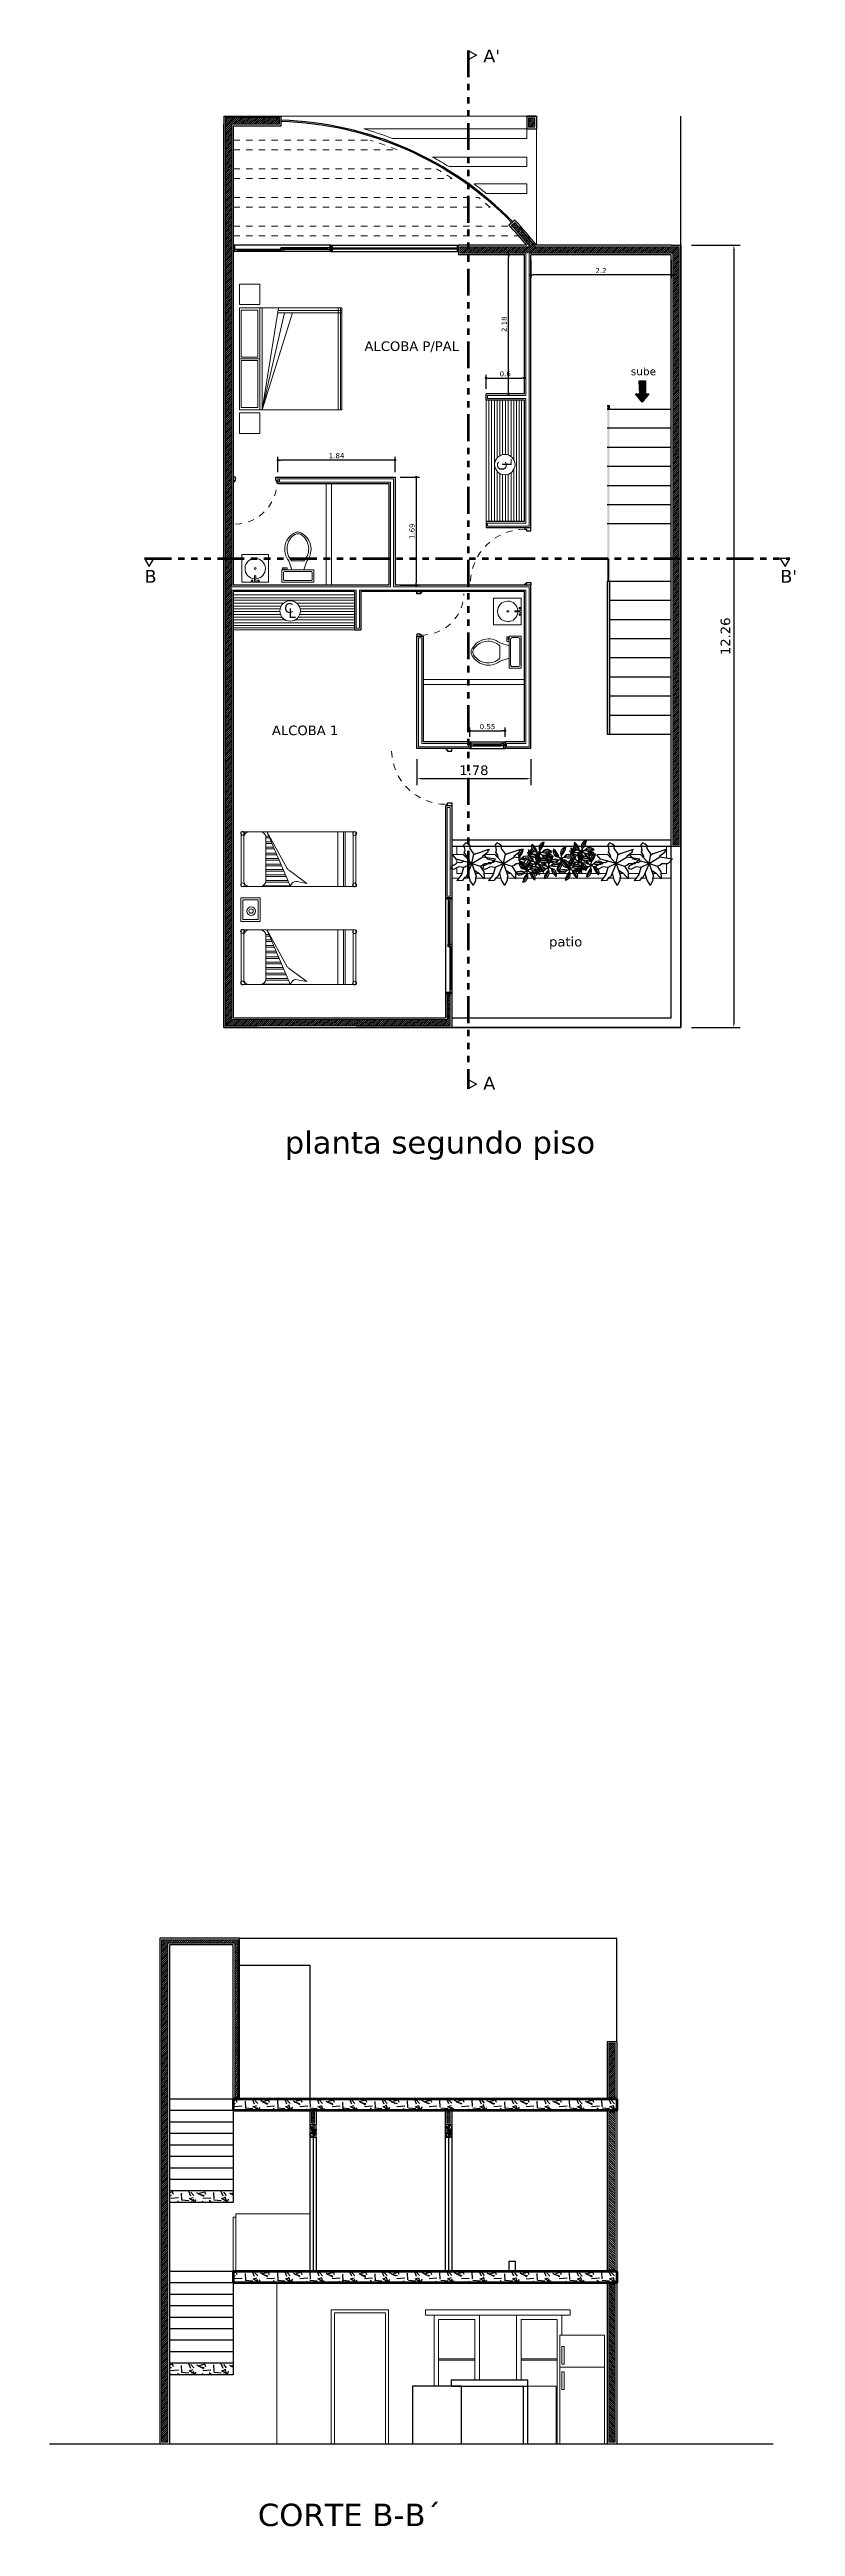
# Model space of a CAD drawing. Header units: millimetres. Extents: x -106 to 2534, y 21 to 2786.
# Drawn here: x 1264.27 to 1275.96, y 1347.22 to 1386.03 of the extents above; entities that cross this region are included whole.
import ezdxf

# ---------------------------------------------------------------- set-up
doc = ezdxf.new("R2010")
doc.units = ezdxf.units.MM
doc.linetypes.add('ACAD_ISO03W100', pattern=[30, 12, -18])
doc.linetypes.add('ACAD_ISO14W100', pattern=[24, 12, -3, 0, -3, 0, -3, 0, -3])
for name, color, linetype, lineweight in [('achurado', 142, 'Continuous', 9), ('asceso ban', 64, 'Continuous', 20), ('colet', 45, 'Continuous', 18), ('escalera', 90, 'Continuous', 30), ('escalera . fren', 116, 'Continuous', 30), ('fach mas atras', 62, 'Continuous', 20), ('jardinera', 130, 'Continuous', 20), ('L. corte', 106, 'ACAD_ISO14W100', 80), ('lin curva', 223, 'Continuous', 13), ('marco', 54, 'Continuous', 25), ('meson', 120, 'Continuous', 30), ('meson.atras', 50, 'Continuous', 18), ('MOBILIARIO', 132, 'Continuous', 20), ('muro adela', 202, 'Continuous', 30), ('muro bajo', 202, 'Continuous', 25), ('muros', 20, 'Continuous', 30), ('placa', 162, 'Continuous', 60), ('placa.plant', 64, 'Continuous', 20), ('pollo', 91, 'Continuous', 20), ('puerta . lejan', 64, 'Continuous', 13), ('punteada', 210, 'ACAD_ISO03W100', 13), ('textos', 116, 'Continuous', 40), ('vaciao', 102, 'Continuous', 40), ('varanda', 240, 'Continuous', 25)]:
    doc.layers.add(name, color=color, linetype=linetype, lineweight=lineweight)
doc.layers.add('lin tierra', color=170, linetype='Continuous')
doc.layers.add('VERDE', color=3, linetype='Continuous')
doc.styles.get("Standard").update_dxf_attribs({"font": 'verdana.ttf'})
doc.dimstyles.new('cota 1.50', dxfattribs={"dimtxt": 0.08, "dimasz": 0.04, "dimexe": 0.05, "dimexo": 0.08, "dimgap": 0.025, "dimtad": 1, "dimdsep": 46, "dimtxsty": 'Standard', "dimblk": 'DOT', "dimcen": 2.5, "dimadec": 0, "dimazin": 0, "dimtm": 1e-09, "dimtfac": 1, "dimtmove": 0, "dimatfit": 3, "dimfxl": 1, "dimarcsym": 0})
doc.dimstyles.new('cota 1.75', dxfattribs={"dimtxt": 0.15, "dimasz": 0.072, "dimexe": 0.1005, "dimexo": 0.1685, "dimgap": 0.0525, "dimtad": 1, "dimdsep": 46, "dimtxsty": 'Standard', "dimcen": 2.5, "dimadec": 0, "dimazin": 0, "dimtfac": 1, "dimtmove": 0, "dimatfit": 3, "dimfxl": 1.25, "dimarcsym": 0})
pattern_1 = [(45, (25.16938, 6e-13), (-0.01499999997, 0.01499999997), [])]

msp = doc.modelspace()

# ---------------------------------------------------------------- texts
at = {"layer": 'textos', "width": 5.37212, "attachment_point": 1}
for s, insert, char_height in [("A'", (1271.065, 1386.027), 0.2), ('ALCOBA P/PAL', (1269.203, 1381.454), 0.15), ('sube', (1273.376, 1381.044), 0.12), ('B', (1265.757, 1377.873), 0.2), ("B'", (1275.719, 1377.873), 0.2), ('C', (1267.945, 1377.351), 0.15), ('L', (1268.013, 1377.272), 0.15), ('ALCOBA 1', (1267.753, 1375.434), 0.15), ('patio', (1272.095, 1372.123), 0.15), ('A', (1271.065, 1369.931), 0.2), ('planta segundo piso', (1267.954, 1369.079), 0.35), ('CORTE B-B´', (1267.532, 1347.573), 0.35)]:
    msp.add_mtext(s, dxfattribs=dict(at, insert=insert, char_height=char_height))
at = {"layer": 'textos', "char_height": 0.15, "width": 5.37212, "attachment_point": 1, "rotation": 90}
for s, insert in [('C', (1271.281, 1379.43)), ('L', (1271.36, 1379.499))]:
    msp.add_mtext(s, dxfattribs=dict(at, insert=insert))

# ---------------------------------------------------------------- blocks, each defined once
blk = doc.blocks.new('*U87')
at = {"layer": 'marco'}
for p, q in [((881.869, 521.157), (881.869, 519.627)), ((881.869, 521.137), (881.969, 521.137)), ((881.909, 521.137), (881.909, 520.372)), ((881.909, 521.097), (881.939, 521.097)), ((881.924, 521.097), (881.924, 520.412)), ((881.939, 521.137), (881.939, 519.647)), ((881.969, 521.157), (881.969, 519.627)), ((881.909, 520.412), (881.939, 520.412)), ((881.909, 520.372), (881.909, 520.412)), ((881.939, 520.372), (881.909, 520.372)), ((881.939, 520.412), (881.939, 520.372)), ((881.939, 520.412), (881.969, 520.412)), ((881.939, 520.372), (881.939, 520.412)), ((881.969, 520.372), (881.939, 520.372)), ((881.954, 520.372), (881.954, 519.687)), ((881.969, 520.412), (881.969, 520.372)), ((881.939, 519.687), (881.969, 519.687)), ((881.869, 519.647), (881.969, 519.647))]:
    blk.add_line(p, q, dxfattribs=at)
blk = doc.blocks.new('*U138')
at = {"layer": 'marco'}
for p, q in [((881.869, 521.143), (881.869, 519.643)), ((881.869, 521.123), (881.969, 521.123)), ((881.909, 521.123), (881.909, 520.372)), ((881.909, 521.083), (881.939, 521.083)), ((881.924, 521.083), (881.924, 520.412)), ((881.939, 521.123), (881.939, 519.663)), ((881.969, 521.143), (881.969, 519.643)), ((881.909, 520.412), (881.939, 520.412)), ((881.909, 520.372), (881.909, 520.412)), ((881.939, 520.372), (881.909, 520.372)), ((881.939, 520.412), (881.939, 520.372)), ((881.939, 520.412), (881.969, 520.412)), ((881.939, 520.372), (881.939, 520.412)), ((881.969, 520.372), (881.939, 520.372)), ((881.954, 520.372), (881.954, 519.703)), ((881.969, 520.412), (881.969, 520.372)), ((881.939, 519.703), (881.969, 519.703)), ((881.869, 519.663), (881.969, 519.663))]:
    blk.add_line(p, q, dxfattribs=at)
blk = doc.blocks.new('A$C60677ADB')
at = {"layer": 'MOBILIARIO', "ltscale": 5}
for p, q in [((0, 2.455), (0, 0.459)), ((2.002, 2.455), (0, 2.455)), ((0.394, 2.455), (0.394, 0.459)), ((0.441, 2.455), (0.441, 0.459)), ((0.441, 0.459), (0.765, 2.455)), ((1.926, 0.473), (1.926, 2.455)), ((1.973, 0.473), (1.973, 2.455)), ((2.002, 0.459), (2.002, 2.455)), ((0.035, 1.488), (0.035, 2.408)), ((0.035, 2.408), (0.361, 2.408)), ((0.361, 2.408), (0.361, 1.488)), ((0.441, 0.459), (0.878, 2.354)), ((0.441, 0.459), (1.039, 2.354)), ((0.748, 2.354), (2.002, 2.354)), ((0.756, 2.403), (2.002, 2.403)), ((0, 1.457), (0.394, 1.457)), ((0.361, 1.488), (0.035, 1.488)), ((0.035, 1.426), (0.035, 0.506)), ((0.361, 1.426), (0.035, 1.426)), ((0.361, 0.506), (0.361, 1.426)), ((0.035, 0.506), (0.361, 0.506)), ((0, 0.459), (2.002, 0.459))]:
    blk.add_line(p, q, dxfattribs=at)
for points in [[(0, 2.519), (0.4, 2.519), (0.4, 2.919), (0, 2.919)], [(0, 0), (0.4, 0), (0.4, 0.4), (0, 0.4)]]:
    blk.add_lwpolyline(points, close=True, dxfattribs=at)
blk = doc.blocks.new('A$C1C07363B')
at = {"color": 102}
for centre, radius, start, end in [((-0.04, 1.037), 0.231, 42.1109, 80.013), ((0.091, 1.274), 0.0912, 185.6926, 296.4312), ((0.162, 1.402), 0.212, 220.3509, 273.9111), ((-0.014, 1.284), 0.212, 280.3509, 333.9111), ((0.206, 1.306), 0.0912, 125.6926, 236.4312), ((0.352, 1.309), 0.212, 160.3509, 213.9111), ((-0.065, 1.301), 0.231, 342.1109, 20.013), ((0.367, 1.097), 0.212, 100.3509, 153.9111), ((0.191, 0.979), 0.212, 47.1705, 93.9111), ((0, 1.072), 0.212, 340.3509, 33.9111), ((0.15, 1.411), 0.212, 280.3509, 333.9111), ((0.225, 1.285), 0.0912, 245.6926, 356.4312), ((0.365, 1.053), 0.231, 128.7951, 140.013), ((0.291, 1.223), 0.0912, 65.6926, 176.4312), ((0.152, 1.454), 0.231, 282.1109, 320.013), ((0.262, 1.107), 0.0912, 25.0832, 116.4312), ((0.393, 1.344), 0.231, 222.1109, 253.7239), ((0.325, 1.166), 0.0912, 173.8486, 236.4312), ((0.471, 1.169), 0.212, 171.0873, 171.9587), ((0.054, 1.161), 0.231, 8.7039, 12.7602), ((0.486, 0.957), 0.212, 100.3509, 153.9111), ((0.41, 1.082), 0.0912, 65.6926, 176.4312), ((0.271, 1.314), 0.231, 282.1109, 320.013), ((0.355, 1.106), 0.212, 40.3509, 93.9111), ((0.164, 1.199), 0.212, 351.0873, 33.9111), ((0.581, 1.207), 0.231, 162.1109, 192.7602), ((0.311, 1.202), 0.0912, 341.4913, 56.4312), ((0.426, 1.234), 0.0912, 5.6926, 116.4312), ((0.556, 1.471), 0.231, 222.1109, 260.013), ((0.474, 1.163), 0.03, 132.235, 137.5327), ((0.519, 1.165), 0.0678, 162.8996, 166.5255), ((0.358, 1.157), 0.1, 349.5012, 16.3281), ((0.495, 1.135), 0.03, 72.235, 173.5943), ((0.201, 0.926), 0.231, 102.1109, 140.013), ((0.061, 1.158), 0.0912, 245.6926, 356.4312), ((0.209, 1.067), 0.212, 220.3509, 273.9111), ((0.007, 0.702), 0.231, 42.1109, 80.013), ((0.138, 0.938), 0.0912, 185.6926, 296.4312), ((0.032, 0.948), 0.212, 280.3509, 333.9111), ((0.108, 0.823), 0.0912, 245.6926, 356.4312), ((0.248, 0.591), 0.231, 102.1109, 140.013), ((0.152, 1.101), 0.0678, 222.8996, 270.0152), ((0.132, 1.061), 0.03, 192.235, 293.5943), ((0.079, 0.958), 0.1, 49.5012, 76.3281), ((0.093, 1.067), 0.0678, 282.8996, 330.0152), ((0.118, 1.03), 0.03, 252.235, 353.5943), ((0.181, 0.932), 0.1, 109.5012, 136.3281), ((0.21, 1.134), 0.0912, 205.0832, 218.7633), ((0.281, 1.262), 0.212, 227.1705, 243.5643), ((0.166, 1.065), 0.03, 132.235, 233.5943), ((0.211, 1.067), 0.0678, 162.8996, 210.0152), ((0.104, 1.143), 0.212, 280.3509, 333.9111), ((0.18, 1.018), 0.0912, 245.6926, 356.4312), ((0.32, 0.786), 0.231, 102.1109, 140.013), ((0.079, 0.897), 0.231, 62.0868, 73.7239), ((0.05, 1.059), 0.1, 349.5012, 16.3281), ((0.21, 1.134), 0.0912, 229.1752, 239.1132), ((0.211, 0.999), 0.0678, 102.8996, 150.0152), ((0.152, 0.966), 0.0678, 42.8996, 90.0152), ((0.094, 0.999), 0.0678, 342.8996, 30.0152), ((0.254, 1.008), 0.1, 169.5012, 196.3281), ((0.138, 1.002), 0.03, 312.235, 53.5943), ((0.187, 1.037), 0.03, 72.235, 173.5943), ((0.123, 1.135), 0.1, 289.5012, 316.3281), ((0.173, 1.005), 0.03, 12.235, 113.5943), ((0.226, 1.109), 0.1, 229.5012, 256.3281), ((0.253, 0.971), 0.0912, 171.767, 189.5331), ((0.253, 0.971), 0.0912, 146.1007, 157.891), ((0.253, 0.971), 0.0912, 208.6876, 236.4312), ((0.21, 1.134), 0.0912, 247.8126, 256.7003), ((0.253, 0.971), 0.0912, 133.2687, 137.3592), ((0.417, 1.08), 0.231, 162.1109, 192.8141), ((0.399, 0.973), 0.212, 168.6954, 179.4884), ((0.399, 0.973), 0.212, 192.5364, 213.9111), ((0.417, 1.08), 0.231, 196.662, 200.013), ((0.147, 1.075), 0.0912, 305.6926, 56.4312), ((-0.018, 0.966), 0.231, 342.1109, 351.5825), ((-0.018, 0.966), 0.231, 6.1815, 10.6151), ((0.414, 0.762), 0.212, 120.8035, 153.9111), ((0.238, 0.643), 0.212, 40.3509, 93.9111), ((0.047, 0.737), 0.212, 340.3509, 33.9111), ((0.21, 1.134), 0.0912, 284.9036, 296.4312), ((0.464, 0.744), 0.231, 162.1109, 200.013), ((0.281, 1.262), 0.212, 257.7752, 273.9111), ((0.079, 0.897), 0.231, 42.1109, 46.656), ((0.194, 0.739), 0.0912, 305.6926, 56.4312), ((0.338, 0.887), 0.0912, 109.5716, 176.4312), ((0.198, 1.119), 0.231, 282.1109, 297.8108), ((0.471, 1.169), 0.212, 183.7365, 213.9111), ((0.353, 1.072), 0.0912, 185.6926, 242.7107), ((0.424, 1.201), 0.212, 220.3509, 273.9111), ((0.222, 0.835), 0.231, 42.1109, 80.013), ((0.308, 0.772), 0.0912, 5.6926, 116.4312), ((0.439, 1.008), 0.231, 222.1109, 260.013), ((0.054, 1.161), 0.231, 342.1109, 354.6964), ((0.463, 0.725), 0.231, 131.732, 140.013), ((0.247, 1.082), 0.212, 280.3509, 287.8991), ((0.323, 0.956), 0.0912, 245.6926, 266.2145), ((0.381, 0.768), 0.0912, 125.6926, 236.4312), ((0.31, 0.838), 0.212, 40.3509, 93.9111), ((0.119, 0.932), 0.212, 340.3509, 33.9111), ((0.536, 0.939), 0.231, 162.1109, 200.013), ((0.527, 0.771), 0.212, 160.3509, 213.9111), ((0.266, 0.934), 0.0912, 305.6926, 56.4312), ((0.323, 0.956), 0.0912, 271.273, 356.4312), ((0.11, 0.763), 0.231, 342.1109, 20.013), ((0.381, 0.967), 0.0912, 84.5234, 116.4312), ((0.511, 1.203), 0.231, 222.1109, 260.013), ((0.353, 1.072), 0.0912, 264.5234, 296.4312), ((0.338, 0.887), 0.0912, 65.6926, 85.1511), ((0.247, 1.082), 0.212, 298.2943, 333.9111), ((0.414, 0.762), 0.212, 100.3509, 106.9669), ((0.198, 1.119), 0.231, 312.8502, 320.013), ((0.463, 0.725), 0.231, 102.1109, 117.2605), ((0.413, 0.926), 0.0678, 222.8996, 270.0152), ((0.393, 0.886), 0.03, 192.235, 293.5943), ((0.34, 0.782), 0.1, 49.5012, 76.3281), ((0.355, 0.892), 0.0678, 282.8996, 330.0152), ((0.379, 0.854), 0.03, 252.235, 353.5943), ((0.442, 0.756), 0.1, 109.5012, 136.3281), ((0.468, 1.104), 0.0912, 177.3814, 236.4312), ((0.427, 0.889), 0.03, 132.235, 233.5943), ((0.614, 1.107), 0.212, 175.3357, 213.9111), ((0.472, 0.892), 0.0678, 162.8996, 210.0152), ((0.311, 0.883), 0.1, 349.5012, 16.3281), ((0.472, 0.824), 0.0678, 102.8996, 150.0152), ((0.355, 0.824), 0.0678, 342.8996, 30.0152), ((0.413, 0.79), 0.0678, 42.8996, 90.0152), ((0.515, 0.832), 0.1, 169.5012, 196.3281), ((0.197, 1.099), 0.231, 342.1109, 10.5087), ((0.399, 0.826), 0.03, 312.235, 53.5943), ((0.448, 0.861), 0.03, 72.235, 173.5943), ((0.385, 0.959), 0.1, 289.5012, 316.3281), ((0.381, 0.967), 0.0912, 5.6926, 62.7107), ((0.434, 0.83), 0.03, 12.235, 113.5943), ((0.487, 0.933), 0.1, 229.5012, 256.3281), ((0.46, 1.199), 0.0678, 237.8023, 270.0152), ((0.44, 1.159), 0.03, 242.2197, 293.5943), ((0.402, 1.165), 0.0678, 293.2041, 330.0152), ((0.426, 1.127), 0.03, 274.6582, 353.5943), ((0.489, 1.03), 0.1, 109.5012, 127.5405), ((0.387, 1.055), 0.1, 49.5012, 64.9922), ((0.629, 0.895), 0.212, 100.3509, 153.9111), ((0.453, 0.777), 0.212, 40.3509, 93.9111), ((0.262, 0.87), 0.212, 340.3509, 33.9111), ((0.541, 1.177), 0.1, 190.0944, 196.3281), ((0.474, 1.163), 0.03, 203.1364, 233.5943), ((0.679, 0.878), 0.231, 162.1109, 200.013), ((0.519, 1.165), 0.0678, 185.9629, 210.0152), ((0.409, 0.873), 0.0912, 305.6926, 56.4312), ((0.519, 1.097), 0.0678, 102.8996, 150.0152), ((0.46, 1.063), 0.0678, 42.8996, 90.0152), ((0.402, 1.097), 0.0678, 342.8996, 30.0152), ((0.562, 1.105), 0.1, 169.5012, 196.3281), ((0.553, 1.021), 0.0912, 65.6926, 176.4312), ((0.413, 1.253), 0.231, 282.1109, 320.013), ((0.446, 1.099), 0.03, 312.235, 53.5943), ((0.431, 1.232), 0.1, 289.5012, 316.3281), ((0.481, 1.103), 0.03, 12.235, 113.5943), ((0.534, 1.207), 0.1, 229.5012, 256.3281), ((0.524, 0.905), 0.0912, 5.6926, 116.4312), ((0.654, 1.142), 0.231, 222.1109, 260.013), ((0.493, 1.19), 0.03, 289.056, 293.5943), ((-0.029, 0.372), 0.231, 42.1109, 80.013), ((0.102, 0.609), 0.0912, 185.6926, 296.4312), ((0.173, 0.737), 0.212, 220.3509, 273.9111), ((-0.004, 0.619), 0.212, 280.3509, 333.9111), ((0.212, 0.261), 0.231, 102.1109, 140.013), ((0.072, 0.493), 0.0912, 245.6926, 356.4312), ((0.163, 0.436), 0.0678, 222.8996, 270.0152), ((0.143, 0.396), 0.03, 192.235, 293.5943), ((0.09, 0.293), 0.1, 49.5012, 76.3281), ((0.217, 0.641), 0.0912, 125.6926, 236.4312), ((0.221, 0.468), 0.0912, 205.0832, 218.7633), ((0.292, 0.597), 0.212, 227.1705, 243.5643), ((0.177, 0.4), 0.03, 132.235, 233.5943), ((0.363, 0.644), 0.212, 160.3509, 213.9111), ((0.09, 0.232), 0.231, 62.0868, 73.7239), ((0.222, 0.402), 0.0678, 162.8996, 210.0152), ((0.061, 0.394), 0.1, 349.5012, 16.3281), ((0.221, 0.468), 0.0912, 229.1752, 239.1132), ((-0.054, 0.636), 0.231, 342.1109, 20.013), ((0.222, 0.334), 0.0678, 102.8996, 150.0152), ((0.198, 0.372), 0.03, 72.235, 173.5943), ((0.134, 0.469), 0.1, 289.5012, 316.3281), ((0.337, 0.864), 0.212, 220.3509, 273.9111), ((0.266, 0.736), 0.0912, 185.6926, 296.4312), ((0.135, 0.499), 0.231, 42.1109, 80.013), ((0.378, 0.432), 0.212, 100.3509, 153.9111), ((0.202, 0.313), 0.212, 47.1705, 93.9111), ((0.011, 0.407), 0.212, 340.3509, 33.9111), ((0.428, 0.414), 0.231, 162.1109, 192.8141), ((0.16, 0.746), 0.212, 280.3509, 333.9111), ((0.236, 0.62), 0.0912, 245.6926, 356.4312), ((0.376, 0.388), 0.231, 128.7951, 140.013), ((0.158, 0.409), 0.0912, 305.6926, 56.4312), ((0.302, 0.558), 0.0912, 65.6926, 176.4312), ((0.163, 0.789), 0.231, 282.1109, 320.013), ((0.273, 0.442), 0.0912, 25.0832, 116.4312), ((0.403, 0.678), 0.231, 222.1109, 253.7239), ((0.335, 0.501), 0.0912, 173.8486, 236.4312), ((0.292, 0.597), 0.212, 257.7752, 273.9111), ((0.09, 0.232), 0.231, 42.1109, 46.656), ((0.482, 0.503), 0.212, 183.7365, 213.9111), ((0.482, 0.503), 0.212, 171.0873, 171.9587), ((0.363, 0.407), 0.0912, 185.6926, 242.7107), ((0.434, 0.535), 0.212, 220.3509, 273.9111), ((0.233, 0.17), 0.231, 42.1109, 80.013), ((0.065, 0.496), 0.231, 342.1109, 354.6964), ((0.065, 0.496), 0.231, 8.7039, 12.7602), ((0.497, 0.292), 0.212, 100.3509, 153.9111), ((0.376, 0.388), 0.231, 102.1109, 107.1961), ((0.421, 0.417), 0.0912, 65.6926, 176.4312), ((0.281, 0.649), 0.231, 282.1109, 320.013), ((0.542, 0.559), 0.212, 100.3509, 153.9111), ((0.366, 0.44), 0.212, 40.3509, 93.9111), ((0.175, 0.534), 0.212, 351.0873, 33.9111), ((0.391, 0.302), 0.0912, 84.5234, 116.4312), ((0.592, 0.542), 0.231, 162.1109, 192.7602), ((0.322, 0.537), 0.0912, 341.4913, 56.4312), ((0.466, 0.685), 0.0912, 65.6926, 176.4312), ((0.326, 0.916), 0.231, 282.1109, 320.013), ((0.478, 0.439), 0.0912, 177.3814, 236.4312), ((0.437, 0.569), 0.0912, 5.6926, 116.4312), ((0.567, 0.806), 0.231, 222.1109, 260.013), ((0.625, 0.442), 0.212, 175.3357, 213.9111), ((0.208, 0.434), 0.231, 342.1109, 10.5087), ((0.471, 0.534), 0.0678, 237.8023, 270.0152), ((0.451, 0.494), 0.03, 242.2197, 293.5943), ((0.412, 0.5), 0.0678, 293.2041, 330.0152), ((0.437, 0.462), 0.03, 274.6582, 353.5943), ((0.5, 0.364), 0.1, 109.5012, 127.5405), ((0.398, 0.39), 0.1, 49.5012, 64.9922), ((0.64, 0.23), 0.212, 100.3509, 153.9111), ((0.552, 0.512), 0.1, 190.0944, 196.3281), ((0.485, 0.497), 0.03, 203.1364, 233.5943), ((0.53, 0.5), 0.0678, 185.9629, 210.0152), ((0.485, 0.497), 0.03, 132.235, 137.5327), ((0.53, 0.5), 0.0678, 162.8996, 166.5255), ((0.369, 0.491), 0.1, 349.5012, 16.3281), ((0.53, 0.432), 0.0678, 102.8996, 150.0152), ((0.471, 0.398), 0.0678, 42.8996, 90.0152), ((0.412, 0.432), 0.0678, 342.8996, 30.0152), ((0.573, 0.44), 0.1, 169.5012, 196.3281), ((0.564, 0.356), 0.0912, 65.6926, 176.4312), ((0.424, 0.588), 0.231, 282.1109, 320.013), ((0.457, 0.434), 0.03, 312.235, 53.5943), ((0.506, 0.469), 0.03, 72.235, 173.5943), ((0.442, 0.567), 0.1, 289.5012, 316.3281), ((0.492, 0.438), 0.03, 12.235, 113.5943), ((0.545, 0.541), 0.1, 229.5012, 256.3281), ((0.504, 0.525), 0.03, 289.056, 293.5943), ((0.219, 0.402), 0.212, 220.3509, 273.9111), ((0.018, 0.036), 0.231, 42.1109, 80.013), ((0.148, 0.273), 0.0912, 185.6926, 296.4312), ((0.043, 0.283), 0.212, 280.3509, 333.9111), ((0.119, 0.157), 0.0912, 245.6926, 356.4312), ((0.259, -0.074), 0.231, 102.1109, 140.013), ((0.104, 0.402), 0.0678, 282.8996, 330.0152), ((0.129, 0.365), 0.03, 252.235, 353.5943), ((0.192, 0.267), 0.1, 109.5012, 136.3281), ((0.115, 0.478), 0.212, 280.3509, 333.9111), ((0.191, 0.353), 0.0912, 245.6926, 356.4312), ((0.331, 0.121), 0.231, 102.1109, 140.013), ((0.163, 0.3), 0.0678, 42.8996, 90.0152), ((0.104, 0.334), 0.0678, 342.8996, 30.0152), ((0.265, 0.342), 0.1, 169.5012, 196.3281), ((0.149, 0.336), 0.03, 312.235, 53.5943), ((0.184, 0.34), 0.03, 12.235, 113.5943), ((0.236, 0.444), 0.1, 229.5012, 256.3281), ((0.263, 0.305), 0.0912, 171.767, 189.5331), ((0.263, 0.305), 0.0912, 146.1007, 157.891), ((0.263, 0.305), 0.0912, 208.6876, 236.4312), ((0.221, 0.468), 0.0912, 247.8126, 256.7003), ((0.263, 0.305), 0.0912, 133.2687, 137.3592), ((0.41, 0.308), 0.212, 168.6954, 179.4884), ((0.41, 0.308), 0.212, 192.5364, 213.9111), ((0.428, 0.414), 0.231, 196.662, 200.013), ((-0.007, 0.3), 0.231, 342.1109, 351.5825), ((-0.007, 0.3), 0.231, 6.1815, 10.6151), ((0.425, 0.096), 0.212, 120.8035, 153.9111), ((0.248, -0.022), 0.212, 40.3509, 93.9111), ((0.058, 0.071), 0.212, 340.3509, 33.9111), ((0.221, 0.468), 0.0912, 284.9036, 296.4312), ((0.475, 0.079), 0.231, 162.1109, 200.013), ((0.204, 0.074), 0.0912, 305.6926, 56.4312), ((0.349, 0.222), 0.0912, 109.5716, 176.4312), ((0.209, 0.454), 0.231, 282.1109, 297.8108), ((0.319, 0.106), 0.0912, 5.6926, 116.4312), ((0.45, 0.343), 0.231, 222.1109, 260.013), ((0.474, 0.06), 0.231, 131.732, 140.013), ((0.258, 0.417), 0.212, 280.3509, 287.8991), ((0.334, 0.291), 0.0912, 245.6926, 266.2145), ((0.13, 0.266), 0.212, 340.3509, 33.9111), ((0.32, 0.173), 0.212, 40.3509, 93.9111), ((0.547, 0.274), 0.231, 162.1109, 200.013), ((0.277, 0.269), 0.0912, 305.6926, 56.4312), ((0.334, 0.291), 0.0912, 271.273, 356.4312), ((0.522, 0.538), 0.231, 222.1109, 260.013), ((0.363, 0.407), 0.0912, 264.5234, 296.4312), ((0.349, 0.222), 0.0912, 65.6926, 85.1511), ((0.258, 0.417), 0.212, 298.2943, 333.9111), ((0.425, 0.096), 0.212, 100.3509, 106.9669), ((0.209, 0.454), 0.231, 312.8502, 320.013), ((0.474, 0.06), 0.231, 102.1109, 117.2605), ((0.424, 0.26), 0.0678, 222.8996, 270.0152), ((0.404, 0.221), 0.03, 192.235, 293.5943), ((0.351, 0.117), 0.1, 49.5012, 76.3281), ((0.365, 0.226), 0.0678, 282.8996, 330.0152), ((0.39, 0.189), 0.03, 252.235, 353.5943), ((0.453, 0.091), 0.1, 109.5012, 136.3281), ((0.438, 0.224), 0.03, 132.235, 233.5943), ((0.483, 0.226), 0.0678, 162.8996, 210.0152), ((0.322, 0.218), 0.1, 349.5012, 16.3281), ((0.483, 0.159), 0.0678, 102.8996, 150.0152), ((0.365, 0.159), 0.0678, 342.8996, 30.0152), ((0.424, 0.125), 0.0678, 42.8996, 90.0152), ((0.526, 0.167), 0.1, 169.5012, 196.3281), ((0.41, 0.161), 0.03, 312.235, 53.5943), ((0.459, 0.196), 0.03, 72.235, 173.5943), ((0.395, 0.294), 0.1, 289.5012, 316.3281), ((0.391, 0.302), 0.0912, 5.6926, 62.7107), ((0.445, 0.164), 0.03, 12.235, 113.5943), ((0.498, 0.268), 0.1, 229.5012, 256.3281), ((0.273, 0.205), 0.212, 340.3509, 33.9111), ((0.463, 0.112), 0.212, 40.3509, 93.9111), ((0.69, 0.213), 0.231, 162.1109, 200.013), ((0.419, 0.208), 0.0912, 305.6926, 56.4312), ((0.534, 0.24), 0.0912, 5.6926, 116.4312), ((0.665, 0.477), 0.231, 222.1109, 260.013)]:
    blk.add_arc(centre, radius, start, end, dxfattribs=at)
blk = doc.blocks.new('m2')
at = {"linetype": 'Continuous'}
for p, q in [((-0.0495, 0.01), (-0.0764, 0.0115)), ((-0.0658, -0.0036), (-0.0764, 0.0115)), ((-0.0434, 0.0527), (-0.0514, 0.0499)), ((-0.0494, 0.0415), (-0.0514, 0.0499)), ((-0.0265, 0.0167), (-0.0495, 0.01)), ((-0.0331, 0.0317), (-0.0494, 0.0415)), ((0, 0), (-0.0491, -0.0077)), ((-0.0327, 0.0455), (-0.0436, 0.0528)), ((-0.0261, 0.016), (-0.0331, 0.0317)), ((-0.0233, 0.0434), (-0.0327, 0.0455)), ((0, 0), (-0.028, -0.0346)), ((0, 0), (-0.0261, 0.016)), ((-0.0178, 0.0328), (-0.0233, 0.0434)), ((-0.0081, 0.0272), (-0.0178, 0.0328)), ((-0.0156, 0.052), (-0.0135, 0.0583)), ((0, 0), (-0.0156, 0.052)), ((-0.0136, 0.0587), (-0.0096, 0.0703)), ((0.01, 0.0406), (-0.0096, 0.0703)), ((0, 0), (0.01, 0.0406)), ((0, 0), (0.031, 0.012)), ((0, 0), (0.0379, -0.0193)), ((0, 0), (0.007, -0.0281)), ((0.0068, 0.0275), (0.0121, 0.0291)), ((0.0121, 0.0291), (0.0184, 0.042)), ((0.0184, 0.042), (0.0255, 0.0433)), ((0.0255, 0.0433), (0.0383, 0.0557)), ((0.0272, 0.0105), (0.0368, 0.0051)), ((0.031, 0.012), (0.0386, 0.0316)), ((0.0366, 0.0052), (0.0711, -0.0239)), ((0.0383, 0.0557), (0.0473, 0.0545)), ((0.0386, 0.0316), (0.047, 0.0367)), ((0.047, 0.0367), (0.0481, 0.0455)), ((0.0481, 0.0455), (0.0473, 0.0545)), ((-0.0527, -0.004), (-0.0658, -0.0036)), ((-0.0512, -0.0231), (-0.0603, -0.0421)), ((-0.0417, -0.0405), (-0.0603, -0.0421)), ((-0.0491, -0.0077), (-0.0527, -0.004)), ((-0.0346, -0.0054), (-0.0509, -0.023)), ((-0.0356, -0.0364), (-0.0417, -0.0405)), ((-0.028, -0.0346), (-0.0356, -0.0364)), ((-0.0156, -0.0375), (-0.0225, -0.0619)), ((-0.0025, -0.0486), (-0.0225, -0.0619)), ((-0.0152, -0.0188), (-0.0156, -0.0375)), ((0.007, -0.0281), (-0.0025, -0.0486)), ((0.007, -0.0281), (0.0139, -0.0332)), ((0.0139, -0.0332), (0.0219, -0.0361)), ((0.0219, -0.0361), (0.0331, -0.0539)), ((0.0331, -0.0542), (0.0548, -0.0588)), ((0.0379, -0.0193), (0.0412, -0.0171)), ((0.0379, -0.0193), (0.0548, -0.0588)), ((0.0412, -0.0171), (0.0619, -0.0252)), ((0.0619, -0.0252), (0.0652, -0.0223)), ((0.0652, -0.0223), (0.0715, -0.024))]:
    blk.add_line(p, q, dxfattribs=at)
blk = doc.blocks.new('lava mano 03')
at = {"layer": 'asceso ban'}
for p, q in [((1249.724, 1380.694), (1249.648, 1380.694)), ((1249.724, 1380.674), (1249.648, 1380.674)), ((1249.724, 1380.694), (1249.73, 1380.701)), ((1249.724, 1380.674), (1249.73, 1380.667)), ((1249.73, 1380.701), (1249.745, 1380.697)), ((1249.73, 1380.667), (1249.745, 1380.672))]:
    blk.add_line(p, q, dxfattribs=at)
blk.add_lwpolyline([(1249.311, 1380.894), (1249.745, 1380.894), (1249.745, 1380.475), (1249.311, 1380.475)], close=True, dxfattribs=at)
for centre, radius in [((1249.533, 1380.684), 0.0145), ((1249.724, 1380.734), 0.014), ((1249.724, 1380.634), 0.014), ((1249.724, 1380.734), 0.00819), ((1249.724, 1380.634), 0.00819)]:
    blk.add_circle(centre, radius, dxfattribs=at)
for centre, radius, start, end in [((1249.533, 1380.684), 0.16, 3.5735, 356.4265), ((1249.654, 1380.684), 0.0115, 119.3552, 240.6448)]:
    blk.add_arc(centre, radius, start, end, dxfattribs=at)
blk = doc.blocks.new('sanit')
at = {"layer": 'asceso ban'}
for p, q in [((1242.181, 1375.325), (1242.086, 1375.325)), ((1242.229, 1375.195), (1242.372, 1375.242)), ((1242.372, 1375.195), (1242.372, 1375.004)), ((1242.229, 1375.004), (1242.372, 1374.956)), ((1242.229, 1374.933), (1242.265, 1374.933)), ((1242.241, 1374.909), (1242.229, 1374.909)), ((1242.241, 1374.861), (1242.241, 1374.909)), ((1242.265, 1374.861), (1242.241, 1374.861)), ((1242.265, 1374.933), (1242.265, 1374.861))]:
    blk.add_line(p, q, dxfattribs=at)
blk.add_lwpolyline([(1242.229, 1375.349), (1242.039, 1375.349), (1242.039, 1374.849), (1242.229, 1374.849)], close=True, dxfattribs=at)
for points in [[(1242.062, 1375.302), (1242.062, 1374.897)], [(1242.205, 1374.897), (1242.205, 1375.302)], [(1242.086, 1374.873), (1242.181, 1374.873)]]:
    blk.add_lwpolyline(points, dxfattribs=at)
for centre, radius, start, end in [((1242.083, 1375.305), 0.021, 81.8699, 188.1301), ((1242.184, 1375.305), 0.021, 351.8699, 98.1301), ((1242.552, 1375.016), 0.29, 22.0284, 128.5307), ((1242.558, 1374.999), 0.27, 31.053, 133.6321), ((1242.552, 1375.183), 0.29, 231.4691, 337.9714), ((1242.558, 1375.199), 0.27, 226.3677, 328.9468), ((1242.702, 1375.099), 0.0952, 335.7318, 24.2682), ((1242.729, 1375.099), 0.0952, 344.8605, 15.1395), ((1242.083, 1374.894), 0.021, 171.8699, 278.1301), ((1242.184, 1374.894), 0.021, 261.8699, 8.1301)]:
    blk.add_arc(centre, radius, start, end, dxfattribs=at)
blk = doc.blocks.new('cama3')
for p, q in [((1234.245, 1376.414), (1234.245, 1375.557)), ((1236.045, 1376.414), (1234.245, 1376.414)), ((1234.289, 1376.414), (1234.288, 1376.328)), ((1234.288, 1376.328), (1234.288, 1375.642)), ((1234.684, 1376.342), (1234.631, 1376.342)), ((1234.632, 1376.328), (1234.631, 1375.642)), ((1234.695, 1376.316), (1234.632, 1376.316)), ((1234.72, 1376.256), (1234.632, 1376.256)), ((1234.731, 1376.23), (1234.632, 1376.23)), ((1234.651, 1376.418), (1235.014, 1375.565)), ((1234.97, 1375.836), (1234.651, 1376.418)), ((1235.763, 1375.557), (1235.763, 1376.414)), ((1235.848, 1375.557), (1235.848, 1376.414)), ((1235.874, 1375.557), (1235.874, 1376.414)), ((1236.003, 1375.557), (1236.003, 1376.414)), ((1236.045, 1375.557), (1236.045, 1376.414)), ((1234.757, 1376.17), (1234.632, 1376.17)), ((1234.768, 1376.144), (1234.632, 1376.145)), ((1234.795, 1376.079), (1234.632, 1376.08)), ((1234.806, 1376.054), (1234.632, 1376.054)), ((1234.83, 1375.994), (1234.632, 1375.994)), ((1234.843, 1375.968), (1234.632, 1375.968)), ((1234.868, 1375.908), (1234.632, 1375.908)), ((1234.879, 1375.882), (1234.632, 1375.882)), ((1234.245, 1375.557), (1236.045, 1375.557)), ((1235.014, 1375.565), (1234.584, 1375.565)), ((1234.989, 1375.625), (1234.63, 1375.625)), ((1234.941, 1375.736), (1234.631, 1375.737)), ((1234.952, 1375.711), (1234.631, 1375.711)), ((1234.978, 1375.65), (1234.631, 1375.651)), ((1234.905, 1375.822), (1234.632, 1375.822)), ((1234.916, 1375.796), (1234.632, 1375.797)), ((1235.276, 1375.603), (1235.003, 1375.804)), ((1235.014, 1375.565), (1235.041, 1375.6)), ((1235.126, 1375.633), (1235.276, 1375.603))]:
    blk.add_line(p, q)
for centre in [(1234.269, 1376.39), (1236.025, 1376.387), (1234.267, 1375.581), (1236.024, 1375.578)]:
    blk.add_circle(centre, 0.03)
for centre, radius, start, end in [((1234.377, 1376.326), 0.0882, 90.7129, 178.4488), ((1234.546, 1376.327), 0.0866, 0.1459, 89.3088), ((1235.104, 1375.942), 0.171, 218.1597, 233.6758), ((1234.374, 1375.642), 0.0857, 179.9006, 265.8636), ((1234.546, 1375.642), 0.0857, 276.3193, 359.9006), ((1235.109, 1375.549), 0.0857, 78.9623, 142.9899)]:
    blk.add_arc(centre, radius, start, end)
blk = doc.blocks.new('camas')
at = {"layer": 'MOBILIARIO'}
for points in [[(1321.896, 1316.497), (1322.199, 1316.497), (1322.199, 1316.127), (1321.896, 1316.127)], [(1321.927, 1316.466), (1322.168, 1316.466), (1322.168, 1316.158), (1321.927, 1316.158)]]:
    blk.add_lwpolyline(points, close=True, dxfattribs=at)
for radius in [0.0674, 0.0337]:
    blk.add_circle((1322.057, 1316.291), radius, dxfattribs=at)
for p in [(87.655, -58.88), (87.655, -60.418)]:
    blk.add_blockref('cama3', p, dxfattribs=at)
blk = doc.blocks.new('*D204')
at = {"color": 0, "lineweight": -2, "transparency": 16777216}
for p, q in [((1274.326, 1382.962), (1275.091, 1382.962)), ((1274.991, 1382.89), (1274.991, 1370.775)), ((1274.326, 1370.703), (1275.091, 1370.703))]:
    blk.add_line(p, q, dxfattribs=at)
at = {"color": 0, "transparency": 16777216}
for points in [[(1274.979, 1382.89), (1275.003, 1382.89), (1274.991, 1382.962)], [(1274.979, 1370.775), (1275.003, 1370.775), (1274.991, 1370.703)]]:
    blk.add_solid(points, dxfattribs=at)
at = {"layer": 'Defpoints', "color": 0, "transparency": 16777216}
for p in [(1274.158, 1382.962), (1274.158, 1370.703), (1274.991, 1370.703)]:
    blk.add_point(p, dxfattribs=at)
at = {"color": 0, "transparency": 16777216, "insert": (1274.86, 1376.833), "char_height": 0.15, "attachment_point": 5, "rotation": 90}
blk.add_mtext('12.26', dxfattribs=at)
blk = doc.blocks.new('*D205')
at = {"color": 0, "lineweight": -2, "transparency": 16777216}
for p, q in [((1270.026, 1374.909), (1270.026, 1374.502)), ((1271.808, 1374.909), (1271.808, 1374.502)), ((1271.736, 1374.602), (1270.098, 1374.602))]:
    blk.add_line(p, q, dxfattribs=at)
at = {"color": 0, "transparency": 16777216}
for points in [[(1270.098, 1374.614), (1270.098, 1374.59), (1270.026, 1374.602)], [(1271.736, 1374.614), (1271.736, 1374.59), (1271.808, 1374.602)]]:
    blk.add_solid(points, dxfattribs=at)
at = {"layer": 'Defpoints', "color": 0, "transparency": 16777216}
for p in [(1270.026, 1375.077), (1271.808, 1375.077), (1270.026, 1374.602)]:
    blk.add_point(p, dxfattribs=at)
at = {"color": 0, "transparency": 16777216, "insert": (1270.917, 1374.733), "char_height": 0.15, "attachment_point": 5}
blk.add_mtext('1.78', dxfattribs=at)
blk = doc.blocks.new('_Dot')
at = {"color": 0, "linetype": 'ByBlock', "lineweight": -2}
blk.add_line((-0.5, 0), (-1, 0), dxfattribs=at)
at = {"color": 0, "linetype": 'ByBlock', "const_width": 0.5}
blk.add_lwpolyline([(-0.25, 0, 1), (0.25, 0, 1)], format="xyb", close=True, dxfattribs=at)
blk = doc.blocks.new('*D207')
at = {"color": 0, "lineweight": -2, "transparency": 16777216}
for p, q in [((1271.808, 1382.732), (1271.808, 1382.447)), ((1273.968, 1382.497), (1271.848, 1382.497)), ((1274.008, 1382.732), (1274.008, 1382.447))]:
    blk.add_line(p, q, dxfattribs=at)
at = {"layer": 'Defpoints', "color": 0, "transparency": 16777216}
for p in [(1271.808, 1382.812), (1274.008, 1382.812), (1271.808, 1382.497)]:
    blk.add_point(p, dxfattribs=at)
at = {"color": 0, "lineweight": -2, "transparency": 16777216, "xscale": 0.03999999999999999, "yscale": 0.03999999999999999, "zscale": 0.03999999999999999, "rotation": 180}
blk.add_blockref('_Dot', (1271.808, 1382.497), dxfattribs=at)
at = {"color": 0, "lineweight": -2, "transparency": 16777216, "xscale": 0.03999999999999999, "yscale": 0.03999999999999999, "zscale": 0.03999999999999999}
blk.add_blockref('_Dot', (1274.008, 1382.497), dxfattribs=at)
at = {"color": 0, "transparency": 16777216, "insert": (1272.908, 1382.563), "char_height": 0.08, "attachment_point": 5}
blk.add_mtext('2.2', dxfattribs=at)
blk = doc.blocks.new('*D208')
at = {"color": 0, "lineweight": -2, "transparency": 16777216}
for p, q in [((1271.628, 1382.812), (1271.41, 1382.812)), ((1271.46, 1380.673), (1271.46, 1382.772)), ((1271.628, 1380.633), (1271.41, 1380.633))]:
    blk.add_line(p, q, dxfattribs=at)
at = {"layer": 'Defpoints', "color": 0, "transparency": 16777216}
for p in [(1271.46, 1382.812), (1271.708, 1382.812), (1271.708, 1380.633)]:
    blk.add_point(p, dxfattribs=at)
at = {"color": 0, "lineweight": -2, "transparency": 16777216, "xscale": 0.03999999999999999, "yscale": 0.03999999999999999, "zscale": 0.03999999999999999}
for p, rotation in [((1271.46, 1382.812), 90), ((1271.46, 1380.633), 270)]:
    blk.add_blockref('_Dot', p, dxfattribs=dict(at, rotation=rotation))
at = {"color": 0, "transparency": 16777216, "insert": (1271.393, 1381.723), "char_height": 0.08, "attachment_point": 5, "rotation": 90}
blk.add_mtext('2.18', dxfattribs=at)
blk = doc.blocks.new('*D209')
at = {"color": 0, "lineweight": -2, "transparency": 16777216}
for p, q in [((1271.108, 1380.713), (1271.108, 1380.929)), ((1271.148, 1380.879), (1271.668, 1380.879)), ((1271.708, 1380.713), (1271.708, 1380.929))]:
    blk.add_line(p, q, dxfattribs=at)
at = {"layer": 'Defpoints', "color": 0, "transparency": 16777216}
for p in [(1271.708, 1380.879), (1271.108, 1380.633), (1271.708, 1380.633)]:
    blk.add_point(p, dxfattribs=at)
at = {"color": 0, "lineweight": -2, "transparency": 16777216, "xscale": 0.03999999999999999, "yscale": 0.03999999999999999, "zscale": 0.03999999999999999, "rotation": 180}
blk.add_blockref('_Dot', (1271.108, 1380.879), dxfattribs=at)
at = {"color": 0, "lineweight": -2, "transparency": 16777216, "xscale": 0.03999999999999999, "yscale": 0.03999999999999999, "zscale": 0.03999999999999999}
blk.add_blockref('_Dot', (1271.708, 1380.879), dxfattribs=at)
at = {"color": 0, "transparency": 16777216, "insert": (1271.408, 1380.946), "char_height": 0.08, "attachment_point": 5}
blk.add_mtext('0.6', dxfattribs=at)
blk = doc.blocks.new('*D210')
at = {"color": 0, "lineweight": -2, "transparency": 16777216}
for p, q in [((1267.848, 1379.405), (1267.848, 1379.645)), ((1269.644, 1379.595), (1267.888, 1379.595)), ((1269.684, 1379.405), (1269.684, 1379.645))]:
    blk.add_line(p, q, dxfattribs=at)
at = {"layer": 'Defpoints', "color": 0, "transparency": 16777216}
for p in [(1267.848, 1379.595), (1267.848, 1379.325), (1269.684, 1379.325)]:
    blk.add_point(p, dxfattribs=at)
at = {"color": 0, "lineweight": -2, "transparency": 16777216, "xscale": 0.03999999999999999, "yscale": 0.03999999999999999, "zscale": 0.03999999999999999, "rotation": 180}
blk.add_blockref('_Dot', (1267.848, 1379.595), dxfattribs=at)
at = {"color": 0, "lineweight": -2, "transparency": 16777216, "xscale": 0.03999999999999999, "yscale": 0.03999999999999999, "zscale": 0.03999999999999999}
blk.add_blockref('_Dot', (1269.684, 1379.595), dxfattribs=at)
at = {"color": 0, "transparency": 16777216, "insert": (1268.766, 1379.662), "char_height": 0.08, "attachment_point": 5}
blk.add_mtext('1.84', dxfattribs=at)
blk = doc.blocks.new('*D211')
at = {"color": 0, "lineweight": -2, "transparency": 16777216}
for p, q in [((1269.764, 1379.325), (1270.063, 1379.325)), ((1270.013, 1379.285), (1270.013, 1377.673)), ((1269.764, 1377.633), (1270.063, 1377.633))]:
    blk.add_line(p, q, dxfattribs=at)
at = {"layer": 'Defpoints', "color": 0, "transparency": 16777216}
for p in [(1269.684, 1379.325), (1269.684, 1377.633), (1270.013, 1377.633)]:
    blk.add_point(p, dxfattribs=at)
at = {"color": 0, "lineweight": -2, "transparency": 16777216, "xscale": 0.03999999999999999, "yscale": 0.03999999999999999, "zscale": 0.03999999999999999}
for p, rotation in [((1270.013, 1379.325), 90), ((1270.013, 1377.633), 270)]:
    blk.add_blockref('_Dot', p, dxfattribs=dict(at, rotation=rotation))
at = {"color": 0, "transparency": 16777216, "insert": (1269.947, 1378.479), "char_height": 0.08, "attachment_point": 5, "rotation": 90}
blk.add_mtext('1.69', dxfattribs=at)
blk = doc.blocks.new('*D212')
at = {"color": 0, "lineweight": -2, "transparency": 16777216}
for p, q in [((1270.856, 1375.257), (1270.856, 1375.402)), ((1270.896, 1375.352), (1271.366, 1375.352)), ((1271.406, 1375.257), (1271.406, 1375.402))]:
    blk.add_line(p, q, dxfattribs=at)
at = {"layer": 'Defpoints', "color": 0, "transparency": 16777216}
for p in [(1270.856, 1375.177), (1271.406, 1375.352), (1271.406, 1375.177)]:
    blk.add_point(p, dxfattribs=at)
at = {"color": 0, "lineweight": -2, "transparency": 16777216, "xscale": 0.03999999999999999, "yscale": 0.03999999999999999, "zscale": 0.03999999999999999, "rotation": 180}
blk.add_blockref('_Dot', (1270.856, 1375.352), dxfattribs=at)
at = {"color": 0, "lineweight": -2, "transparency": 16777216, "xscale": 0.03999999999999999, "yscale": 0.03999999999999999, "zscale": 0.03999999999999999}
blk.add_blockref('_Dot', (1271.406, 1375.352), dxfattribs=at)
at = {"color": 0, "transparency": 16777216, "insert": (1271.131, 1375.418), "char_height": 0.08, "attachment_point": 5}
blk.add_mtext('0.55', dxfattribs=at)

# ---------------------------------------------------------------- dimensions: what is measured, and where the dimension line sits
for base, p1, p2, dimstyle, picture, middle in [((1271.46, 1382.812), (1271.708, 1380.633), (1271.708, 1382.812), 'cota 1.50', '*D208', (1271.393, 1381.723)), ((1274.991, 1370.703), (1274.158, 1382.962), (1274.158, 1370.703), 'cota 1.75', '*D204', (1274.86, 1376.833)), ((1270.013, 1377.633), (1269.684, 1379.325), (1269.684, 1377.633), 'cota 1.50', '*D211', (1269.947, 1378.479))]:
    dim = msp.add_linear_dim(base=base, p1=p1, p2=p2, angle=90, dimstyle=dimstyle)
    dim.commit()
    dim.dimension.update_dxf_attribs({"geometry": picture, "text_midpoint": middle})
for base, p1, p2, dimstyle, picture, middle in [((1271.808, 1382.497), (1274.008, 1382.812), (1271.808, 1382.812), 'cota 1.50', '*D207', (1272.908, 1382.563)), ((1271.708, 1380.879), (1271.108, 1380.633), (1271.708, 1380.633), 'cota 1.50', '*D209', (1271.408, 1380.946)), ((1267.848, 1379.595), (1269.684, 1379.325), (1267.848, 1379.325), 'cota 1.50', '*D210', (1268.766, 1379.662)), ((1271.406, 1375.352), (1270.856, 1375.177), (1271.406, 1375.177), 'cota 1.50', '*D212', (1271.131, 1375.418)), ((1270.026, 1374.602), (1271.808, 1375.077), (1270.026, 1375.077), 'cota 1.75', '*D205', (1270.917, 1374.733))]:
    dim = msp.add_linear_dim(base=base, p1=p1, p2=p2, dimstyle=dimstyle)
    dim.commit()
    dim.dimension.update_dxf_attribs({"geometry": picture, "text_midpoint": middle})

# ---------------------------------------------------------------- hatches: boundary and pattern name
h = msp.add_hatch(color=0)
h.set_gradient(color1=(0, 0, 255), rotation=180, tint=1)
h.paths.add_polyline_path([(1273.555, 1380.502), (1273.452, 1380.634), (1273.516, 1380.634), (1273.507, 1380.835), (1273.609, 1380.835), (1273.604, 1380.634), (1273.66, 1380.634)])
h = msp.add_hatch(color=12)
h.set_gradient(color1=(204, 15, 5), color2=(214, 16, 5), one_color=1, tint=0.43, name='CYLINDER')
h.paths.add_polyline_path([(1273.008, 1378.053), (1273.042, 1378.053), (1273.042, 1380.393), (1273.008, 1380.393)])
h = msp.add_hatch(color=20)
h.set_gradient(color1=(244, 62, 11), color2=(209, 53, 10), one_color=1, tint=0.43)
h.paths.add_polyline_path([(1273.008, 1377.693), (1273.042, 1377.693), (1273.042, 1378.053), (1273.008, 1378.053)])
h = msp.add_hatch()
h.set_pattern_fill('GRAVEL', color=256, scale=0.02, style=0)
h.set_pattern_definition([(311.9872, (2514.619406, -7.041783), (4.0640034532, -4.5720056179), [0.0683442, -6.7661]), (355.0303, (2514.665126, -7.092583), (-6.09600986124, 0.50799641508), [0.117281, -11.6108]), (47.4896, (2514.781966, -7.102743), (-5.07999630367, -5.5880054585), [0.0826964, -8.18694]), (272.7263, (2514.980086, -7.229743), (-0.50799779417, 10.15999673067), [0.106801, -10.57328]), (247.1663, (2514.985166, -7.336423), (2.5400072111, 6.096003466), [0.1047268, -10.36796]), (182.7263, (2514.944526, -7.432943), (10.15999673067, 0.50799779417), [0.106801, -10.57328]), (142.3058, (2514.837846, -7.438023), (6.60400417225, -5.0799954714), [0.1412388, -13.98262]), (107.7447, (2514.726086, -7.351663), (-3.5560071131, 11.1760032412), [0.133344, -13.20106]), (58.5704, (2514.685446, -7.224663), (4.06400104705, 6.603992232), [0.1071626, -10.6091]), (4.7636, (2514.741326, -7.133223), (-5.5879956106, -0.5079952325), [0.1223426, -5.99478]), (317.6026, (2514.863246, -7.123063), (6.09600018345, -5.58799273013), [0.1582156, -15.66336]), (41.1859, (2514.477166, -7.234823), (3.5559977348, 3.0479953114), [0.054001, -5.34612]), (8.5308, (2514.517806, -7.199263), (-6.60398991912, -1.01600256), [0.1027364, -10.17092]), (315, (2514.6194, -7.18402), (1e-16, -0.507999654), [0.0718418, -0.646578]), (336.8014, (2514.654966, -7.12306), (-2.540008565, 1.0160044549), [0.0386882, -3.83012]), (248.1986, (2514.69053, -7.1383), (0.5080003564, 1.5240009817), [0.0547132, -2.68096]), (149.0362, (2514.67021, -7.1891), (-1.523998391, 1.0160007917), [0.088864, -2.87326]), (18.4349, (2514.594, -7.14338), (-1.016000464, -0.507999244), [0.0642574, -1.54218]), (163.6105, (2514.985166, -7.138303), (-5.0800028028, 1.52399683), [0.0900176, -8.91176]), (109.6538, (2514.898806, -7.112903), (2.03199433774, -5.5879920977), [0.0755198, -7.47644]), (246.8014, (2514.594006, -7.04178), (1.0160044549, 2.540008565), [0.077376, -3.79144]), (196.3895, (2514.563526, -7.112903), (5.0800028028, 1.52399683), [0.0900176, -8.91176]), (200.556, (2514.985166, -7.45326), (2.5400031529, 1.0159987672), [0.086807, -4.25354]), (245.2249, (2514.903886, -7.483743), (2.5399940807, 5.5879974052), [0.0727344, -7.20072]), (113.1986, (2514.588926, -7.54978), (-1.0160044549, 2.540008565), [0.077376, -3.79144]), (162.646, (2514.558446, -7.478663), (6.60400035637, -2.0319969351), [0.0851566, -8.43048]), (110.556, (2514.837846, -7.54978), (1.0159987672, -2.5400031529), [0.0434036, -4.29696]), (78.6901, (2514.61941, -7.54978), (0.5079974926, 2.031993492), [0.025903, -2.5644]), (14.0362, (2514.62449, -7.52438), (-1.524001071, -0.507999121), [0.1047268, -1.98981]), (353.991, (2514.726086, -7.498983), (-5.0799925089, 0.5079988137), [0.0970534, -9.60828]), (236.3099, (2514.6702, -7.23482), (0.508000174, 1.01599902), [0.0732648, -1.758356]), (186.8428, (2514.629566, -7.295783), (-8.63600357133, -1.01600455033), [0.1279114, -12.6632]), (119.0546, (2514.502566, -7.311023), (2.0319952732, -3.5559915222), [0.0523016, -5.17788]), (90, (2514.47717, -7.2653), (0.508, 0.508), [0.03048, -0.47752]), (59.7436, (2514.736246, -7.483743), (-2.0319956934, -3.5559982065), [0.0705734, -6.98678]), (131.9872, (2514.771806, -7.422783), (-4.0640034532, 4.5720056179), [0.1366886, -6.69776]), (180, (2514.68037, -7.3212), (-0.508, 0.508), [0.13208, -0.37592]), (214.6952, (2514.548286, -7.321183), (5.0799911982, 3.5560003381), [0.080322, -7.95186]), (285.9454, (2514.482246, -7.3669), (0.508001296, -2.0320048406), [0.0739658, -3.62434]), (332.354, (2514.502566, -7.438023), (9.6519966098, -5.08000319494), [0.120429, -11.9225]), (4.5739, (2514.609246, -7.493903), (6.60400152095, 0.50799754224), [0.1274058, -12.61316]), (4.5739, (2514.609246, -7.493903), (6.60400152095, 0.50799754224), [0.1274058, -12.61316])])
h.paths.add_polyline_path([(1267.147, 1353.733), (1267.147, 1353.912), (1273.157, 1353.912), (1273.157, 1353.733)])
h = msp.add_hatch()
h.set_pattern_fill('GRAVEL', color=256, scale=0.02, style=0)
h.set_pattern_definition([(311.9872, (2513.619406, -8.481783), (4.0640034532, -4.5720056179), [0.0683442, -6.7661]), (355.0303, (2513.665126, -8.532583), (-6.09600986124, 0.50799641508), [0.117281, -11.6108]), (47.4896, (2513.781966, -8.542743), (-5.07999630367, -5.5880054585), [0.0826964, -8.18694]), (272.7263, (2513.980086, -8.669743), (-0.50799779417, 10.15999673067), [0.106801, -10.57328]), (247.1663, (2513.985166, -8.776423), (2.5400072111, 6.096003466), [0.1047268, -10.36796]), (182.7263, (2513.944526, -8.872943), (10.15999673067, 0.50799779417), [0.106801, -10.57328]), (142.3058, (2513.837846, -8.878023), (6.60400417225, -5.0799954714), [0.1412388, -13.98262]), (107.7447, (2513.726086, -8.791663), (-3.5560071131, 11.1760032412), [0.133344, -13.20106]), (58.5704, (2513.685446, -8.664663), (4.06400104705, 6.603992232), [0.1071626, -10.6091]), (4.7636, (2513.741326, -8.573223), (-5.5879956106, -0.5079952325), [0.1223426, -5.99478]), (317.6026, (2513.863246, -8.563063), (6.09600018345, -5.58799273013), [0.1582156, -15.66336]), (41.1859, (2513.477166, -8.674823), (3.5559977348, 3.0479953114), [0.054001, -5.34612]), (8.5308, (2513.517806, -8.639263), (-6.60398991912, -1.01600256), [0.1027364, -10.17092]), (315, (2513.6194, -8.62402), (1e-16, -0.507999654), [0.0718418, -0.646578]), (336.8014, (2513.654966, -8.56306), (-2.540008565, 1.0160044549), [0.0386882, -3.83012]), (248.1986, (2513.69053, -8.5783), (0.5080003564, 1.5240009817), [0.0547132, -2.68096]), (149.0362, (2513.67021, -8.6291), (-1.523998391, 1.0160007917), [0.088864, -2.87326]), (18.4349, (2513.594, -8.58338), (-1.016000464, -0.507999244), [0.0642574, -1.54218]), (163.6105, (2513.985166, -8.578303), (-5.0800028028, 1.52399683), [0.0900176, -8.91176]), (109.6538, (2513.898806, -8.552903), (2.03199433774, -5.5879920977), [0.0755198, -7.47644]), (246.8014, (2513.594006, -8.48178), (1.0160044549, 2.540008565), [0.077376, -3.79144]), (196.3895, (2513.563526, -8.552903), (5.0800028028, 1.52399683), [0.0900176, -8.91176]), (200.556, (2513.985166, -8.89326), (2.5400031529, 1.0159987672), [0.086807, -4.25354]), (245.2249, (2513.903886, -8.923743), (2.5399940807, 5.5879974052), [0.0727344, -7.20072]), (113.1986, (2513.588926, -8.98978), (-1.0160044549, 2.540008565), [0.077376, -3.79144]), (162.646, (2513.558446, -8.918663), (6.60400035637, -2.0319969351), [0.0851566, -8.43048]), (110.556, (2513.837846, -8.98978), (1.0159987672, -2.5400031529), [0.0434036, -4.29696]), (78.6901, (2513.61941, -8.98978), (0.5079974926, 2.031993492), [0.025903, -2.5644]), (14.0362, (2513.62449, -8.96438), (-1.524001071, -0.507999121), [0.1047268, -1.98981]), (353.991, (2513.726086, -8.938983), (-5.0799925089, 0.5079988137), [0.0970534, -9.60828]), (236.3099, (2513.6702, -8.67482), (0.508000174, 1.01599902), [0.0732648, -1.758356]), (186.8428, (2513.629566, -8.735783), (-8.63600357133, -1.01600455033), [0.1279114, -12.6632]), (119.0546, (2513.502566, -8.751023), (2.0319952732, -3.5559915222), [0.0523016, -5.17788]), (90, (2513.47717, -8.7053), (0.508, 0.508), [0.03048, -0.47752]), (59.7436, (2513.736246, -8.923743), (-2.0319956934, -3.5559982065), [0.0705734, -6.98678]), (131.9872, (2513.771806, -8.862783), (-4.0640034532, 4.5720056179), [0.1366886, -6.69776]), (180, (2513.68037, -8.7612), (-0.508, 0.508), [0.13208, -0.37592]), (214.6952, (2513.548286, -8.761183), (5.0799911982, 3.5560003381), [0.080322, -7.95186]), (285.9454, (2513.482246, -8.8069), (0.508001296, -2.0320048406), [0.0739658, -3.62434]), (332.354, (2513.502566, -8.878023), (9.6519966098, -5.08000319494), [0.120429, -11.9225]), (4.5739, (2513.609246, -8.933903), (6.60400152095, 0.50799754224), [0.1274058, -12.61316]), (4.5739, (2513.609246, -8.933903), (6.60400152095, 0.50799754224), [0.1274058, -12.61316])])
h.paths.add_polyline_path([(1267.147, 1352.472), (1267.147, 1352.293), (1266.147, 1352.293), (1266.147, 1352.472)])
h = msp.add_hatch()
h.set_pattern_fill('GRAVEL', color=256, scale=0.02, style=0)
h.set_pattern_definition([(311.9872, (2514.619406, -9.74066), (4.0640034532, -4.5720056179), [0.0683442, -6.7661]), (355.0303, (2514.665126, -9.79146), (-6.09600986124, 0.50799641508), [0.117281, -11.6108]), (47.4896, (2514.781966, -9.80162), (-5.07999630367, -5.5880054585), [0.0826964, -8.18694]), (272.7263, (2514.980086, -9.92862), (-0.50799779417, 10.15999673067), [0.106801, -10.57328]), (247.1663, (2514.985166, -10.0353), (2.5400072111, 6.096003466), [0.1047268, -10.36796]), (182.7263, (2514.944526, -10.13182), (10.15999673067, 0.50799779417), [0.106801, -10.57328]), (142.3058, (2514.837846, -10.1369), (6.60400417225, -5.0799954714), [0.1412388, -13.98262]), (107.7447, (2514.726086, -10.05054), (-3.5560071131, 11.1760032412), [0.133344, -13.20106]), (58.5704, (2514.685446, -9.92354), (4.06400104705, 6.603992232), [0.1071626, -10.6091]), (4.7636, (2514.741326, -9.8321), (-5.5879956106, -0.5079952325), [0.1223426, -5.99478]), (317.6026, (2514.863246, -9.82194), (6.09600018345, -5.58799273013), [0.1582156, -15.66336]), (41.1859, (2514.477166, -9.9337), (3.5559977348, 3.0479953114), [0.054001, -5.34612]), (8.5308, (2514.517806, -9.89814), (-6.60398991912, -1.01600256), [0.1027364, -10.17092]), (315, (2514.6194, -9.8829), (1e-16, -0.507999654), [0.0718418, -0.646578]), (336.8014, (2514.654966, -9.82194), (-2.540008565, 1.0160044549), [0.0386882, -3.83012]), (248.1986, (2514.69053, -9.83718), (0.5080003564, 1.5240009817), [0.0547132, -2.68096]), (149.0362, (2514.67021, -9.88798), (-1.523998391, 1.0160007917), [0.088864, -2.87326]), (18.4349, (2514.594, -9.84226), (-1.016000464, -0.507999244), [0.0642574, -1.54218]), (163.6105, (2514.985166, -9.83718), (-5.0800028028, 1.52399683), [0.0900176, -8.91176]), (109.6538, (2514.898806, -9.81178), (2.03199433774, -5.5879920977), [0.0755198, -7.47644]), (246.8014, (2514.594006, -9.74066), (1.0160044549, 2.540008565), [0.077376, -3.79144]), (196.3895, (2514.563526, -9.81178), (5.0800028028, 1.52399683), [0.0900176, -8.91176]), (200.556, (2514.985166, -10.15214), (2.5400031529, 1.0159987672), [0.086807, -4.25354]), (245.2249, (2514.903886, -10.18262), (2.5399940807, 5.5879974052), [0.0727344, -7.20072]), (113.1986, (2514.588926, -10.24866), (-1.0160044549, 2.540008565), [0.077376, -3.79144]), (162.646, (2514.558446, -10.17754), (6.60400035637, -2.0319969351), [0.0851566, -8.43048]), (110.556, (2514.837846, -10.24866), (1.0159987672, -2.5400031529), [0.0434036, -4.29696]), (78.6901, (2514.61941, -10.24866), (0.5079974926, 2.031993492), [0.025903, -2.5644]), (14.0362, (2514.62449, -10.22326), (-1.524001071, -0.507999121), [0.1047268, -1.98981]), (353.991, (2514.726086, -10.19786), (-5.0799925089, 0.5079988137), [0.0970534, -9.60828]), (236.3099, (2514.6702, -9.9337), (0.508000174, 1.01599902), [0.0732648, -1.758356]), (186.8428, (2514.629566, -9.99466), (-8.63600357133, -1.01600455033), [0.1279114, -12.6632]), (119.0546, (2514.502566, -10.0099), (2.0319952732, -3.5559915222), [0.0523016, -5.17788]), (90, (2514.47717, -9.9642), (0.508, 0.508), [0.03048, -0.47752]), (59.7436, (2514.736246, -10.18262), (-2.0319956934, -3.5559982065), [0.0705734, -6.98678]), (131.9872, (2514.771806, -10.12166), (-4.0640034532, 4.5720056179), [0.1366886, -6.69776]), (180, (2514.68037, -10.02006), (-0.508, 0.508), [0.13208, -0.37592]), (214.6952, (2514.548286, -10.02006), (5.0799911982, 3.5560003381), [0.080322, -7.95186]), (285.9454, (2514.482246, -10.06578), (0.508001296, -2.0320048406), [0.0739658, -3.62434]), (332.354, (2514.502566, -10.1369), (9.6519966098, -5.08000319494), [0.120429, -11.9225]), (4.5739, (2514.609246, -10.19278), (6.60400152095, 0.50799754224), [0.1274058, -12.61316]), (4.5739, (2514.609246, -10.19278), (6.60400152095, 0.50799754224), [0.1274058, -12.61316])])
h.paths.add_polyline_path([(1273.157, 1351.034), (1273.157, 1351.213), (1267.147, 1351.213), (1267.147, 1351.034)])
h = msp.add_hatch()
h.set_pattern_fill('GRAVEL', color=256, scale=0.02, style=0)
h.set_pattern_definition([(311.9872, (2513.619406, -11.181783), (4.0640034532, -4.5720056179), [0.0683442, -6.7661]), (355.0303, (2513.665126, -11.232583), (-6.09600986124, 0.50799641508), [0.117281, -11.6108]), (47.4896, (2513.781966, -11.242743), (-5.07999630367, -5.5880054585), [0.0826964, -8.18694]), (272.7263, (2513.980086, -11.369743), (-0.50799779417, 10.15999673067), [0.106801, -10.57328]), (247.1663, (2513.985166, -11.476423), (2.5400072111, 6.096003466), [0.1047268, -10.36796]), (182.7263, (2513.944526, -11.572943), (10.15999673067, 0.50799779417), [0.106801, -10.57328]), (142.3058, (2513.837846, -11.578023), (6.60400417225, -5.0799954714), [0.1412388, -13.98262]), (107.7447, (2513.726086, -11.491663), (-3.5560071131, 11.1760032412), [0.133344, -13.20106]), (58.5704, (2513.685446, -11.364663), (4.06400104705, 6.603992232), [0.1071626, -10.6091]), (4.7636, (2513.741326, -11.273223), (-5.5879956106, -0.5079952325), [0.1223426, -5.99478]), (317.6026, (2513.863246, -11.263063), (6.09600018345, -5.58799273013), [0.1582156, -15.66336]), (41.1859, (2513.477166, -11.374823), (3.5559977348, 3.0479953114), [0.054001, -5.34612]), (8.5308, (2513.517806, -11.339263), (-6.60398991912, -1.01600256), [0.1027364, -10.17092]), (315, (2513.6194, -11.32402), (1e-16, -0.507999654), [0.0718418, -0.646578]), (336.8014, (2513.654966, -11.26306), (-2.540008565, 1.0160044549), [0.0386882, -3.83012]), (248.1986, (2513.69053, -11.2783), (0.5080003564, 1.5240009817), [0.0547132, -2.68096]), (149.0362, (2513.67021, -11.3291), (-1.523998391, 1.0160007917), [0.088864, -2.87326]), (18.4349, (2513.594, -11.28338), (-1.016000464, -0.507999244), [0.0642574, -1.54218]), (163.6105, (2513.985166, -11.278303), (-5.0800028028, 1.52399683), [0.0900176, -8.91176]), (109.6538, (2513.898806, -11.252903), (2.03199433774, -5.5879920977), [0.0755198, -7.47644]), (246.8014, (2513.594006, -11.18178), (1.0160044549, 2.540008565), [0.077376, -3.79144]), (196.3895, (2513.563526, -11.252903), (5.0800028028, 1.52399683), [0.0900176, -8.91176]), (200.556, (2513.985166, -11.59326), (2.5400031529, 1.0159987672), [0.086807, -4.25354]), (245.2249, (2513.903886, -11.623743), (2.5399940807, 5.5879974052), [0.0727344, -7.20072]), (113.1986, (2513.588926, -11.68978), (-1.0160044549, 2.540008565), [0.077376, -3.79144]), (162.646, (2513.558446, -11.618663), (6.60400035637, -2.0319969351), [0.0851566, -8.43048]), (110.556, (2513.837846, -11.68978), (1.0159987672, -2.5400031529), [0.0434036, -4.29696]), (78.6901, (2513.61941, -11.68978), (0.5079974926, 2.031993492), [0.025903, -2.5644]), (14.0362, (2513.62449, -11.66438), (-1.524001071, -0.507999121), [0.1047268, -1.98981]), (353.991, (2513.726086, -11.638983), (-5.0799925089, 0.5079988137), [0.0970534, -9.60828]), (236.3099, (2513.6702, -11.37482), (0.508000174, 1.01599902), [0.0732648, -1.758356]), (186.8428, (2513.629566, -11.435783), (-8.63600357133, -1.01600455033), [0.1279114, -12.6632]), (119.0546, (2513.502566, -11.451023), (2.0319952732, -3.5559915222), [0.0523016, -5.17788]), (90, (2513.47717, -11.4053), (0.508, 0.508), [0.03048, -0.47752]), (59.7436, (2513.736246, -11.623743), (-2.0319956934, -3.5559982065), [0.0705734, -6.98678]), (131.9872, (2513.771806, -11.562783), (-4.0640034532, 4.5720056179), [0.1366886, -6.69776]), (180, (2513.68037, -11.4612), (-0.508, 0.508), [0.13208, -0.37592]), (214.6952, (2513.548286, -11.461183), (5.0799911982, 3.5560003381), [0.080322, -7.95186]), (285.9454, (2513.482246, -11.5069), (0.508001296, -2.0320048406), [0.0739658, -3.62434]), (332.354, (2513.502566, -11.578023), (9.6519966098, -5.08000319494), [0.120429, -11.9225]), (4.5739, (2513.609246, -11.633903), (6.60400152095, 0.50799754224), [0.1274058, -12.61316]), (4.5739, (2513.609246, -11.633903), (6.60400152095, 0.50799754224), [0.1274058, -12.61316])])
h.paths.add_polyline_path([(1267.147, 1349.772), (1267.147, 1349.593), (1266.147, 1349.593), (1266.147, 1349.772)])
at = {"layer": 'achurado'}
h = msp.add_hatch(dxfattribs=at)
h.set_pattern_fill('JIS_WOOD', color=256, scale=0.03, style=0)
h.set_pattern_definition(pattern_1)
h.paths.add_polyline_path([(1271.871, 1384.808), (1271.871, 1384.958), (1271.771, 1384.958), (1271.771, 1384.808)])
h = msp.add_hatch(dxfattribs=at)
h.set_pattern_fill('JIS_WOOD', color=256, scale=0.03, style=0)
h.set_pattern_definition(pattern_1)
edge = h.paths.add_edge_path()
edge.add_arc((1267.783, 1379.703), 5.156, 38.8381, 43.804)
edge.add_line((1271.504, 1383.272), (1271.558, 1383.318))
edge.add_arc((1267.75, 1379.725), 5.235, 37.843, 43.3358, ccw=False)
edge.add_line((1271.884, 1382.937), (1271.799, 1382.937))
h = msp.add_hatch(dxfattribs=at)
h.set_pattern_fill('JIS_WOOD', color=256, scale=0.03, style=0)
h.set_pattern_definition(pattern_1)
h.paths.add_polyline_path([(1269.099, 1370.828), (1267.513, 1370.828), (1267.513, 1370.728), (1269.099, 1370.728)])
h = msp.add_hatch(dxfattribs=at)
h.set_pattern_fill('JIS_WOOD', color=256, scale=0.03, style=0)
h.paths.add_polyline_path([(1266.122, 1356.357), (1266.122, 1348.538), (1266.022, 1348.538), (1266.022, 1356.407), (1267.222, 1356.407), (1267.222, 1353.931), (1267.172, 1353.931), (1267.172, 1356.357)])
h = msp.add_hatch(dxfattribs=at)
h.set_pattern_fill('JIS_WOOD', color=256, scale=0.03, style=0)
h.paths.add_polyline_path([(1273.032, 1353.937), (1273.132, 1353.937), (1273.132, 1354.787), (1273.032, 1354.787)])
h = msp.add_hatch(dxfattribs=at)
h.set_pattern_fill('JIS_WOOD', color=256, scale=0.03, style=0)
h.paths.add_polyline_path([(1268.422, 1353.708), (1268.372, 1353.708), (1268.372, 1353.538), (1268.422, 1353.538)])
h = msp.add_hatch(dxfattribs=at)
h.set_pattern_fill('JIS_WOOD', color=256, scale=0.03, style=0)
h.set_pattern_definition([(45, (2.123185, 0), (-0.01499999997, 0.01499999997), [])])
h.paths.add_polyline_path([(1270.545, 1353.708), (1270.495, 1353.708), (1270.495, 1353.538), (1270.545, 1353.538)])
h = msp.add_hatch(dxfattribs=at)
h.set_pattern_fill('JIS_WOOD', color=256, scale=0.035, style=0)
h.set_pattern_definition([(135, (2530.564463, -10.24866), (0.01749999997, 0.01749999997), [])])
h.paths.add_polyline_path([(1273.032, 1353.708), (1273.132, 1353.708), (1273.132, 1351.238), (1273.032, 1351.238)])
h = msp.add_hatch(dxfattribs=at)
h.set_pattern_fill('JIS_WOOD', color=256, scale=0.03, style=0)
h.set_pattern_definition([(135, (2514.985166, -10.24866), (0.01499999997, 0.01499999997), [])])
h.paths.add_polyline_path([(1273.032, 1348.538), (1273.132, 1348.538), (1273.132, 1351.009), (1273.032, 1351.009)])
at = {"layer": 'puerta . lejan'}
h = msp.add_hatch(color=256, dxfattribs=at)
h.set_gradient(color1=(245, 5, 9), color2=(215, 4, 8), one_color=1, tint=0.43)
h.paths.add_polyline_path([(1273.008, 1377.693), (1273.008, 1375.293), (1273.042, 1375.293), (1273.042, 1377.693)])
at = {"layer": 'vaciao'}
h = msp.add_hatch(dxfattribs=at)
h.set_pattern_fill('GRAVEL', color=256, scale=0.006, style=0)
h.set_pattern_definition([(228.0128, (-2.013457, 0.1524), (-1.219201035954, -1.37160168537), [0.02050326, -2.02983]), (184.9697, (-2.027173, 0.13716), (1.82880295837, 0.152398924523), [0.0351843, -3.48324]), (132.5104, (-2.062225, 0.134112), (1.5239988911, -1.676401637548), [0.02480892, -2.456082]), (267.2737, (-2.121661, 0.096012), (0.15239933825, 3.047999019202), [0.0320403, -3.171984]), (292.8337, (-2.123185, 0.064008), (-0.76200216333, 1.828801039803), [0.03141804, -3.110388]), (357.2737, (-2.110993, 0.035052), (-3.047999019202, 0.15239933825), [0.0320403, -3.171984]), (37.6942, (-2.078989, 0.033528), (-1.981201251674, -1.523998641419), [0.04237164, -4.194786]), (72.2553, (-2.045461, 0.059436), (1.066802133928, 3.352800972362), [0.0400032, -3.960318]), (121.4296, (-2.033269, 0.097536), (-1.219200314116, 1.981197669598), [0.03214878, -3.18273]), (175.2364, (-2.050033, 0.124968), (1.67639868318, -0.15239856976), [0.03670278, -1.798434]), (222.3974, (-2.086609, 0.128016), (-1.828800055034, -1.676397819038), [0.04746468, -4.699008]), (138.8141, (-1.970785, 0.094488), (-1.06679932045, 0.91439859343), [0.0162003, -1.603836]), (171.4692, (-1.982977, 0.105156), (1.981196975735, -0.304800768003), [0.03082092, -3.051276]), (225, (-2.01346, 0.10973), (-3e-17, -0.152399896), [0.02155254, -0.1939734]), (203.1986, (-2.024125, 0.128016), (0.76200256954, 0.30480133646), [0.01160646, -1.149036]), (291.8014, (-2.034793, 0.123444), (-0.1524001069, 0.45720029452), [0.01641396, -0.804288]), (30.9638, (-2.028697, 0.108204), (0.4571995173, 0.30480023752), [0.0266592, -0.861978]), (161.5651, (-2.005837, 0.12192), (0.3048001391, -0.1523997733), [0.01927722, -0.462654]), (16.3895, (-2.123185, 0.123444), (1.52400084084, 0.457199049), [0.02700528, -2.673528]), (70.3462, (-2.097277, 0.131064), (-0.60959830132, -1.67639762931), [0.02265594, -2.242932]), (293.1986, (-2.005837, 0.1524), (-0.30480133646, 0.76200256954), [0.0232128, -1.137432]), (343.6105, (-1.996693, 0.131064), (-1.52400084084, 0.457199049), [0.02700528, -2.673528]), (339.444, (-2.123185, 0.028956), (-0.76200094586, 0.30479963016), [0.0260421, -1.276062]), (294.7751, (-2.098801, 0.019812), (-0.76199822422, 1.67639922157), [0.02182032, -2.160216]), (66.8014, (-2.004313, -2e-12), (0.30480133646, 0.76200256954), [0.0232128, -1.137432]), (17.354, (-1.995169, 0.021336), (-1.98120010691, -0.609599080536), [0.02554698, -2.529144]), (69.444, (-2.07899, -2e-12), (-0.30479963016, -0.76200094586), [0.01302108, -1.289088]), (101.3099, (-2.013457, -2e-12), (-0.15239924777, 0.60959804765), [0.0077709, -0.76932]), (165.9638, (-2.01498, 0.00762), (0.4572003213, -0.15239973625), [0.03141804, -0.596943]), (186.009, (-2.045461, 0.01524), (1.523997752666, 0.152399644113), [0.02911602, -2.882484]), (303.6901, (-2.028697, 0.09449), (-0.1524000523, 0.304799706), [0.02197944, -0.5275068]), (353.1572, (-2.016505, 0.0762), (2.590801071399, -0.3048013651), [0.03837342, -3.79896]), (60.9454, (-1.978405, 0.071628), (-0.60959858195, -1.06679745665), [0.01569048, -1.553364]), (90, (-1.97079, 0.08534), (-0.1524, 0.1524), [0.009144, -0.143256]), (120.2564, (-2.048509, 0.019812), (0.60959870801, -1.06679946195), [0.02117202, -2.096034]), (48.0128, (-2.059177, 0.0381), (1.219201035954, 1.37160168537), [0.04100658, -2.009328]), (0, (-2.03175, 0.06858), (0.1524, 0.1524), [0.039624, -0.112776]), (325.3048, (-1.992121, 0.06858), (-1.523997359457, 1.06680010143), [0.0240966, -2.385558]), (254.0546, (-1.97231, 0.054864), (-0.15240038878, -0.6096014522), [0.02218974, -1.087302]), (207.646, (-1.978405, 0.033528), (-2.895598982941, -1.524000958483), [0.0361287, -3.57675]), (175.4261, (-2.010409, 0.016764), (-1.981200456285, 0.152399262673), [0.03822174, -3.783948]), (175.4261, (-2.010409, 0.016764), (-1.981200456285, 0.152399262673), [0.03822174, -3.783948])])
h.paths.add_polyline_path([(1268.447, 1353.513), (1268.347, 1353.513), (1268.347, 1353.313), (1268.447, 1353.313)])
h = msp.add_hatch(dxfattribs=at)
h.set_pattern_fill('GRAVEL', color=256, scale=0.006, style=0)
h.set_pattern_definition([(228.0128, (0.109728, 0.1524), (-1.219201035954, -1.37160168537), [0.02050326, -2.02983]), (184.9697, (0.096012, 0.13716), (1.82880295837, 0.152398924523), [0.0351843, -3.48324]), (132.5104, (0.06096, 0.134112), (1.5239988911, -1.676401637548), [0.02480892, -2.456082]), (267.2737, (0.001524, 0.096012), (0.15239933825, 3.047999019202), [0.0320403, -3.171984]), (292.8337, (0, 0.064008), (-0.76200216333, 1.828801039803), [0.03141804, -3.110388]), (357.2737, (0.012192, 0.035052), (-3.047999019202, 0.15239933825), [0.0320403, -3.171984]), (37.6942, (0.044196, 0.033528), (-1.981201251674, -1.523998641419), [0.04237164, -4.194786]), (72.2553, (0.077724, 0.059436), (1.066802133928, 3.352800972362), [0.0400032, -3.960318]), (121.4296, (0.089916, 0.097536), (-1.219200314116, 1.981197669598), [0.03214878, -3.18273]), (175.2364, (0.073152, 0.124968), (1.67639868318, -0.15239856976), [0.03670278, -1.798434]), (222.3974, (0.036576, 0.128016), (-1.828800055034, -1.676397819038), [0.04746468, -4.699008]), (138.8141, (0.1524, 0.094488), (-1.06679932045, 0.91439859343), [0.0162003, -1.603836]), (171.4692, (0.140208, 0.105156), (1.981196975735, -0.304800768003), [0.03082092, -3.051276]), (225, (0.10973, 0.10973), (-3e-17, -0.152399896), [0.02155254, -0.1939734]), (203.1986, (0.09906, 0.128016), (0.76200256954, 0.30480133646), [0.01160646, -1.149036]), (291.8014, (0.088392, 0.123444), (-0.1524001069, 0.45720029452), [0.01641396, -0.804288]), (30.9638, (0.094488, 0.108204), (0.4571995173, 0.30480023752), [0.0266592, -0.861978]), (161.5651, (0.11735, 0.12192), (0.3048001391, -0.1523997733), [0.01927722, -0.462654]), (16.3895, (0, 0.123444), (1.52400084084, 0.457199049), [0.02700528, -2.673528]), (70.3462, (0.025908, 0.131064), (-0.60959830132, -1.67639762931), [0.02265594, -2.242932]), (293.1986, (0.117348, 0.1524), (-0.30480133646, 0.76200256954), [0.0232128, -1.137432]), (343.6105, (0.126492, 0.131064), (-1.52400084084, 0.457199049), [0.02700528, -2.673528]), (339.444, (0, 0.028956), (-0.76200094586, 0.30479963016), [0.0260421, -1.276062]), (294.7751, (0.024384, 0.019812), (-0.76199822422, 1.67639922157), [0.02182032, -2.160216]), (66.8014, (0.118872, 0), (0.30480133646, 0.76200256954), [0.0232128, -1.137432]), (17.354, (0.128016, 0.021336), (-1.98120010691, -0.609599080536), [0.02554698, -2.529144]), (69.444, (0.044196, 0), (-0.30479963016, -0.76200094586), [0.01302108, -1.289088]), (101.3099, (0.109728, 0), (-0.15239924777, 0.60959804765), [0.0077709, -0.76932]), (165.9638, (0.108204, 0.00762), (0.4572003213, -0.15239973625), [0.03141804, -0.596943]), (186.009, (0.077724, 0.01524), (1.523997752666, 0.152399644113), [0.02911602, -2.882484]), (303.6901, (0.09449, 0.09449), (-0.1524000523, 0.304799706), [0.02197944, -0.5275068]), (353.1572, (0.10668, 0.0762), (2.590801071399, -0.3048013651), [0.03837342, -3.79896]), (60.9454, (0.14478, 0.071628), (-0.60959858195, -1.06679745665), [0.01569048, -1.553364]), (90, (0.1524, 0.08534), (-0.1524, 0.1524), [0.009144, -0.143256]), (120.2564, (0.074676, 0.019812), (0.60959870801, -1.06679946195), [0.02117202, -2.096034]), (48.0128, (0.064008, 0.0381), (1.219201035954, 1.37160168537), [0.04100658, -2.009328]), (0, (0.09144, 0.06858), (0.1524, 0.1524), [0.039624, -0.112776]), (325.3048, (0.131064, 0.06858), (-1.523997359457, 1.06680010143), [0.0240966, -2.385558]), (254.0546, (0.150876, 0.054864), (-0.15240038878, -0.6096014522), [0.02218974, -1.087302]), (207.646, (0.14478, 0.033528), (-2.895598982941, -1.524000958483), [0.0361287, -3.57675]), (175.4261, (0.112776, 0.016764), (-1.981200456285, 0.152399262673), [0.03822174, -3.783948]), (175.4261, (0.112776, 0.016764), (-1.981200456285, 0.152399262673), [0.03822174, -3.783948])])
h.paths.add_polyline_path([(1270.57, 1353.513), (1270.47, 1353.513), (1270.47, 1353.313), (1270.57, 1353.313)])
at = {"layer": 'varanda'}
h = msp.add_hatch(color=75, dxfattribs=at)
h.set_gradient(color1=(116, 138, 96), color2=(132, 155, 111), one_color=1, tint=0.52, name='CYLINDER')
h.paths.add_polyline_path([(1270.657, 1382.902), (1270.657, 1382.922), (1268.697, 1382.922), (1268.697, 1382.902)])
h = msp.add_hatch(color=12, dxfattribs=at)
h.set_gradient(color1=(204, 15, 5), color2=(214, 16, 5), one_color=1, tint=0.43)
h.paths.add_polyline_path([(1273.008, 1380.393), (1273.042, 1380.393), (1273.042, 1380.448), (1273.008, 1380.448)])

# ---------------------------------------------------------------- linework, layer by layer
msp.add_line((1274.158, 1382.962), (1274.158, 1384.983))
for points in [[(1270.957, 1385.94), (1270.83, 1385.866), (1270.83, 1386.013)], [(1265.831, 1377.926), (1265.904, 1378.053), (1265.758, 1378.053)], [(1275.793, 1377.926), (1275.866, 1378.053), (1275.719, 1378.053)], [(1270.957, 1369.816), (1270.83, 1369.743), (1270.83, 1369.889)]]:
    msp.add_lwpolyline(points, close=True)
at = {"color": 0, "linetype": 'Continuous'}
msp.add_lwpolyline([(1273.555, 1380.502), (1273.452, 1380.634), (1273.516, 1380.634), (1273.507, 1380.835), (1273.609, 1380.835), (1273.604, 1380.634), (1273.66, 1380.634)], close=True, dxfattribs=at)
at = {"layer": 'achurado'}
for p, q in [((1267.023, 1384.953), (1267.034, 1384.964)), ((1267.023, 1384.923), (1267.064, 1384.964)), ((1267.023, 1384.893), (1267.094, 1384.964)), ((1267.023, 1384.863), (1267.124, 1384.964)), ((1267.023, 1384.833), (1267.154, 1384.964)), ((1267.023, 1384.803), (1267.184, 1384.964)), ((1267.023, 1384.773), (1267.214, 1384.964)), ((1267.023, 1384.964), (1267.023, 1370.728)), ((1267.023, 1384.964), (1267.873, 1384.964)), ((1267.023, 1384.743), (1267.123, 1384.843)), ((1267.023, 1384.713), (1267.123, 1384.813)), ((1267.023, 1384.683), (1267.123, 1384.783)), ((1267.023, 1384.653), (1267.123, 1384.753)), ((1267.123, 1384.858), (1267.123, 1377.608)), ((1267.123, 1384.858), (1267.873, 1384.858)), ((1267.138, 1384.858), (1267.244, 1384.964)), ((1267.168, 1384.858), (1267.274, 1384.964)), ((1267.198, 1384.858), (1267.304, 1384.964)), ((1267.228, 1384.858), (1267.334, 1384.964)), ((1267.258, 1384.858), (1267.364, 1384.964)), ((1267.288, 1384.858), (1267.394, 1384.964)), ((1267.318, 1384.858), (1267.424, 1384.964)), ((1267.348, 1384.858), (1267.454, 1384.964)), ((1267.378, 1384.858), (1267.484, 1384.964)), ((1267.408, 1384.858), (1267.514, 1384.964)), ((1267.438, 1384.858), (1267.544, 1384.964)), ((1267.468, 1384.858), (1267.574, 1384.964)), ((1267.498, 1384.858), (1267.604, 1384.964)), ((1267.528, 1384.858), (1267.634, 1384.964)), ((1267.558, 1384.858), (1267.664, 1384.964)), ((1267.588, 1384.858), (1267.694, 1384.964)), ((1267.618, 1384.858), (1267.724, 1384.964)), ((1267.648, 1384.858), (1267.754, 1384.964)), ((1267.678, 1384.858), (1267.784, 1384.964)), ((1267.708, 1384.858), (1267.814, 1384.964)), ((1267.738, 1384.858), (1267.844, 1384.964)), ((1267.768, 1384.858), (1267.873, 1384.963)), ((1267.798, 1384.858), (1267.873, 1384.933)), ((1267.828, 1384.858), (1267.873, 1384.903)), ((1267.858, 1384.858), (1267.873, 1384.873)), ((1267.873, 1384.858), (1267.873, 1384.964)), ((1271.771, 1384.958), (1271.771, 1384.808)), ((1271.771, 1384.958), (1271.871, 1384.958)), ((1271.771, 1384.808), (1271.871, 1384.808)), ((1271.871, 1384.958), (1271.871, 1384.808)), ((1267.023, 1384.623), (1267.123, 1384.723)), ((1267.023, 1384.593), (1267.123, 1384.693)), ((1267.023, 1384.563), (1267.123, 1384.663)), ((1267.023, 1384.533), (1267.123, 1384.633)), ((1267.023, 1384.503), (1267.123, 1384.603)), ((1267.023, 1384.473), (1267.123, 1384.573)), ((1267.023, 1384.443), (1267.123, 1384.543)), ((1267.023, 1384.413), (1267.123, 1384.513)), ((1267.023, 1384.383), (1267.123, 1384.483)), ((1267.023, 1384.353), (1267.123, 1384.453)), ((1267.023, 1384.323), (1267.123, 1384.423)), ((1267.023, 1384.293), (1267.123, 1384.393)), ((1267.023, 1384.263), (1267.123, 1384.363)), ((1267.023, 1384.233), (1267.123, 1384.333)), ((1267.023, 1384.203), (1267.123, 1384.303)), ((1267.023, 1384.173), (1267.123, 1384.273)), ((1267.023, 1384.143), (1267.123, 1384.243)), ((1267.023, 1384.113), (1267.123, 1384.213)), ((1267.023, 1384.083), (1267.123, 1384.183)), ((1267.023, 1384.053), (1267.123, 1384.153)), ((1267.023, 1384.023), (1267.123, 1384.123)), ((1267.023, 1383.993), (1267.123, 1384.093)), ((1267.023, 1383.963), (1267.123, 1384.063)), ((1267.023, 1383.933), (1267.123, 1384.033)), ((1267.023, 1383.903), (1267.123, 1384.003)), ((1267.023, 1383.873), (1267.123, 1383.973)), ((1267.023, 1383.843), (1267.123, 1383.943)), ((1267.023, 1383.813), (1267.123, 1383.913)), ((1267.023, 1383.783), (1267.123, 1383.883)), ((1267.023, 1383.753), (1267.123, 1383.853)), ((1267.023, 1383.723), (1267.123, 1383.823)), ((1267.023, 1383.693), (1267.123, 1383.793)), ((1267.023, 1383.663), (1267.123, 1383.763)), ((1267.023, 1383.633), (1267.123, 1383.733)), ((1267.023, 1383.603), (1267.123, 1383.703)), ((1267.023, 1383.573), (1267.123, 1383.673)), ((1267.023, 1383.543), (1267.123, 1383.643)), ((1267.023, 1383.513), (1267.123, 1383.613)), ((1267.023, 1383.483), (1267.123, 1383.583)), ((1267.023, 1383.453), (1267.123, 1383.553)), ((1267.023, 1383.423), (1267.123, 1383.523)), ((1267.023, 1383.393), (1267.123, 1383.493)), ((1267.023, 1383.363), (1267.123, 1383.463)), ((1267.023, 1383.333), (1267.123, 1383.433)), ((1267.023, 1383.303), (1267.123, 1383.403)), ((1267.023, 1383.273), (1267.123, 1383.373)), ((1267.023, 1383.243), (1267.123, 1383.343)), ((1267.023, 1383.213), (1267.123, 1383.313)), ((1267.023, 1383.183), (1267.123, 1383.283)), ((1267.023, 1383.153), (1267.123, 1383.253)), ((1267.023, 1383.123), (1267.123, 1383.223)), ((1271.558, 1383.318), (1271.504, 1383.272)), ((1267.023, 1383.093), (1267.123, 1383.193)), ((1267.023, 1383.063), (1267.123, 1383.163)), ((1267.023, 1383.033), (1267.123, 1383.133)), ((1267.023, 1383.003), (1267.123, 1383.103)), ((1267.023, 1382.973), (1267.123, 1383.073)), ((1267.023, 1382.943), (1267.123, 1383.043)), ((1267.023, 1382.913), (1267.123, 1383.013)), ((1267.023, 1382.883), (1267.123, 1382.983)), ((1267.023, 1382.853), (1267.123, 1382.953)), ((1267.023, 1382.823), (1267.123, 1382.923)), ((1267.023, 1382.793), (1267.123, 1382.893)), ((1267.023, 1382.763), (1267.123, 1382.863)), ((1267.023, 1382.733), (1267.123, 1382.833)), ((1270.702, 1382.933), (1270.706, 1382.937)), ((1270.702, 1382.903), (1270.736, 1382.937)), ((1270.702, 1382.873), (1270.766, 1382.937)), ((1270.702, 1382.843), (1270.796, 1382.937)), ((1270.702, 1382.937), (1270.702, 1382.837)), ((1271.799, 1382.937), (1270.702, 1382.937)), ((1271.733, 1382.837), (1270.702, 1382.837)), ((1270.726, 1382.837), (1270.826, 1382.937)), ((1270.756, 1382.837), (1270.856, 1382.937)), ((1270.786, 1382.837), (1270.886, 1382.937)), ((1270.816, 1382.837), (1270.916, 1382.937)), ((1270.846, 1382.837), (1270.946, 1382.937)), ((1270.876, 1382.837), (1270.976, 1382.937)), ((1270.906, 1382.837), (1271.006, 1382.937)), ((1270.936, 1382.837), (1271.036, 1382.937)), ((1270.966, 1382.837), (1271.066, 1382.937)), ((1270.996, 1382.837), (1271.096, 1382.937)), ((1271.026, 1382.837), (1271.126, 1382.937)), ((1271.056, 1382.837), (1271.156, 1382.937)), ((1271.086, 1382.837), (1271.186, 1382.937)), ((1271.116, 1382.837), (1271.216, 1382.937)), ((1271.146, 1382.837), (1271.246, 1382.937)), ((1271.176, 1382.837), (1271.276, 1382.937)), ((1271.206, 1382.837), (1271.306, 1382.937)), ((1271.236, 1382.837), (1271.336, 1382.937)), ((1271.266, 1382.837), (1271.366, 1382.937)), ((1271.296, 1382.837), (1271.396, 1382.937)), ((1271.326, 1382.837), (1271.426, 1382.937)), ((1271.356, 1382.837), (1271.456, 1382.937)), ((1271.386, 1382.837), (1271.486, 1382.937)), ((1271.416, 1382.837), (1271.516, 1382.937)), ((1271.446, 1382.837), (1271.546, 1382.937)), ((1271.476, 1382.837), (1271.576, 1382.937)), ((1271.506, 1382.837), (1271.606, 1382.937)), ((1271.536, 1382.837), (1271.636, 1382.937)), ((1271.566, 1382.837), (1271.666, 1382.937)), ((1271.596, 1382.837), (1271.696, 1382.937)), ((1271.626, 1382.837), (1271.726, 1382.937)), ((1271.656, 1382.837), (1271.756, 1382.937)), ((1271.686, 1382.837), (1271.786, 1382.937)), ((1271.716, 1382.837), (1271.816, 1382.937)), ((1271.733, 1380.608), (1271.733, 1382.837)), ((1271.746, 1382.837), (1271.846, 1382.937)), ((1271.776, 1382.837), (1271.876, 1382.937)), ((1274.033, 1382.837), (1271.783, 1382.837)), ((1271.783, 1378.558), (1271.783, 1382.837)), ((1271.806, 1382.837), (1271.906, 1382.937)), ((1271.836, 1382.837), (1271.936, 1382.937)), ((1271.866, 1382.837), (1271.966, 1382.937)), ((1274.133, 1382.937), (1271.884, 1382.937)), ((1271.896, 1382.837), (1271.996, 1382.937)), ((1271.926, 1382.837), (1272.026, 1382.937)), ((1271.956, 1382.837), (1272.056, 1382.937)), ((1271.986, 1382.837), (1272.086, 1382.937)), ((1272.016, 1382.837), (1272.116, 1382.937)), ((1272.046, 1382.837), (1272.146, 1382.937)), ((1272.076, 1382.837), (1272.176, 1382.937)), ((1272.106, 1382.837), (1272.206, 1382.937)), ((1272.136, 1382.837), (1272.236, 1382.937)), ((1272.166, 1382.837), (1272.266, 1382.937)), ((1272.196, 1382.837), (1272.296, 1382.937)), ((1272.226, 1382.837), (1272.326, 1382.937)), ((1272.256, 1382.837), (1272.356, 1382.937)), ((1272.286, 1382.837), (1272.386, 1382.937)), ((1272.316, 1382.837), (1272.416, 1382.937)), ((1272.346, 1382.837), (1272.446, 1382.937)), ((1272.376, 1382.837), (1272.476, 1382.937)), ((1272.406, 1382.837), (1272.506, 1382.937)), ((1272.436, 1382.837), (1272.536, 1382.937)), ((1272.466, 1382.837), (1272.566, 1382.937)), ((1272.496, 1382.837), (1272.596, 1382.937)), ((1272.526, 1382.837), (1272.626, 1382.937)), ((1272.556, 1382.837), (1272.656, 1382.937)), ((1272.586, 1382.837), (1272.686, 1382.937)), ((1272.616, 1382.837), (1272.716, 1382.937)), ((1272.646, 1382.837), (1272.746, 1382.937)), ((1272.676, 1382.837), (1272.776, 1382.937)), ((1272.706, 1382.837), (1272.806, 1382.937)), ((1272.736, 1382.837), (1272.836, 1382.937)), ((1272.766, 1382.837), (1272.866, 1382.937)), ((1272.796, 1382.837), (1272.896, 1382.937)), ((1272.826, 1382.837), (1272.926, 1382.937)), ((1272.856, 1382.837), (1272.956, 1382.937)), ((1272.886, 1382.837), (1272.986, 1382.937)), ((1272.916, 1382.837), (1273.016, 1382.937)), ((1272.946, 1382.837), (1273.046, 1382.937)), ((1272.976, 1382.837), (1273.076, 1382.937)), ((1273.006, 1382.837), (1273.106, 1382.937)), ((1273.036, 1382.837), (1273.136, 1382.937)), ((1273.066, 1382.837), (1273.166, 1382.937)), ((1273.096, 1382.837), (1273.196, 1382.937)), ((1273.126, 1382.837), (1273.226, 1382.937)), ((1273.156, 1382.837), (1273.256, 1382.937)), ((1273.186, 1382.837), (1273.286, 1382.937)), ((1273.216, 1382.837), (1273.316, 1382.937)), ((1273.246, 1382.837), (1273.346, 1382.937)), ((1273.276, 1382.837), (1273.376, 1382.937)), ((1273.306, 1382.837), (1273.406, 1382.937)), ((1273.336, 1382.837), (1273.436, 1382.937)), ((1273.366, 1382.837), (1273.466, 1382.937)), ((1273.396, 1382.837), (1273.496, 1382.937)), ((1273.426, 1382.837), (1273.526, 1382.937)), ((1273.456, 1382.837), (1273.556, 1382.937)), ((1273.486, 1382.837), (1273.586, 1382.937)), ((1273.516, 1382.837), (1273.616, 1382.937)), ((1273.546, 1382.837), (1273.646, 1382.937)), ((1273.576, 1382.837), (1273.676, 1382.937)), ((1273.606, 1382.837), (1273.706, 1382.937)), ((1273.636, 1382.837), (1273.736, 1382.937)), ((1273.666, 1382.837), (1273.766, 1382.937)), ((1273.696, 1382.837), (1273.796, 1382.937)), ((1273.726, 1382.837), (1273.826, 1382.937)), ((1273.756, 1382.837), (1273.856, 1382.937)), ((1273.786, 1382.837), (1273.886, 1382.937)), ((1273.816, 1382.837), (1273.916, 1382.937)), ((1273.846, 1382.837), (1273.946, 1382.937)), ((1273.876, 1382.837), (1273.976, 1382.937)), ((1273.906, 1382.837), (1274.006, 1382.937)), ((1273.936, 1382.837), (1274.036, 1382.937)), ((1273.966, 1382.837), (1274.066, 1382.937)), ((1273.996, 1382.837), (1274.096, 1382.937)), ((1274.026, 1382.837), (1274.126, 1382.937)), ((1274.033, 1382.813), (1274.133, 1382.913)), ((1274.033, 1382.783), (1274.133, 1382.883)), ((1274.033, 1382.753), (1274.133, 1382.853)), ((1274.033, 1380.975), (1274.033, 1382.837)), ((1274.033, 1382.723), (1274.133, 1382.823)), ((1274.033, 1373.567), (1274.033, 1382.812)), ((1274.133, 1373.567), (1274.133, 1382.937)), ((1267.023, 1382.703), (1267.123, 1382.803)), ((1267.023, 1382.673), (1267.123, 1382.773)), ((1267.023, 1382.643), (1267.123, 1382.743)), ((1267.023, 1382.613), (1267.123, 1382.713)), ((1267.023, 1382.583), (1267.123, 1382.683)), ((1267.023, 1382.553), (1267.123, 1382.653)), ((1267.023, 1382.523), (1267.123, 1382.623)), ((1267.023, 1382.493), (1267.123, 1382.593)), ((1267.023, 1382.463), (1267.123, 1382.563)), ((1267.023, 1382.433), (1267.123, 1382.533)), ((1267.023, 1382.403), (1267.123, 1382.503)), ((1267.023, 1382.373), (1267.123, 1382.473)), ((1267.023, 1382.343), (1267.123, 1382.443)), ((1274.033, 1382.693), (1274.133, 1382.793)), ((1274.033, 1382.663), (1274.133, 1382.763)), ((1274.033, 1382.633), (1274.133, 1382.733)), ((1274.033, 1382.603), (1274.133, 1382.703)), ((1274.033, 1382.573), (1274.133, 1382.673)), ((1274.033, 1382.543), (1274.133, 1382.643)), ((1274.033, 1382.513), (1274.133, 1382.613)), ((1274.033, 1382.483), (1274.133, 1382.583)), ((1274.033, 1382.453), (1274.133, 1382.553)), ((1274.033, 1382.423), (1274.133, 1382.523)), ((1274.033, 1382.393), (1274.133, 1382.493)), ((1274.033, 1382.363), (1274.133, 1382.463)), ((1274.033, 1382.333), (1274.133, 1382.433)), ((1267.023, 1382.313), (1267.123, 1382.413)), ((1267.023, 1382.283), (1267.123, 1382.383)), ((1267.023, 1382.253), (1267.123, 1382.353)), ((1267.023, 1382.223), (1267.123, 1382.323)), ((1267.023, 1382.193), (1267.123, 1382.293)), ((1267.023, 1382.163), (1267.123, 1382.263)), ((1267.023, 1382.133), (1267.123, 1382.233)), ((1267.023, 1382.103), (1267.123, 1382.203)), ((1267.023, 1382.073), (1267.123, 1382.173)), ((1267.023, 1382.043), (1267.123, 1382.143)), ((1267.023, 1382.013), (1267.123, 1382.113)), ((1267.023, 1381.983), (1267.123, 1382.083)), ((1267.023, 1381.953), (1267.123, 1382.053)), ((1274.033, 1382.303), (1274.133, 1382.403)), ((1274.033, 1382.273), (1274.133, 1382.373)), ((1274.033, 1382.243), (1274.133, 1382.343)), ((1274.033, 1382.213), (1274.133, 1382.313)), ((1274.033, 1382.183), (1274.133, 1382.283)), ((1274.033, 1382.153), (1274.133, 1382.253)), ((1274.033, 1382.123), (1274.133, 1382.223)), ((1274.033, 1382.093), (1274.133, 1382.193)), ((1274.033, 1382.063), (1274.133, 1382.163)), ((1274.033, 1382.033), (1274.133, 1382.133)), ((1274.033, 1382.003), (1274.133, 1382.103)), ((1274.033, 1381.973), (1274.133, 1382.073)), ((1274.033, 1381.943), (1274.133, 1382.043)), ((1267.023, 1381.923), (1267.123, 1382.023)), ((1267.023, 1381.893), (1267.123, 1381.993)), ((1267.023, 1381.863), (1267.123, 1381.963)), ((1267.023, 1381.833), (1267.123, 1381.933)), ((1267.023, 1381.803), (1267.123, 1381.903)), ((1267.023, 1381.773), (1267.123, 1381.873)), ((1267.023, 1381.743), (1267.123, 1381.843)), ((1267.023, 1381.713), (1267.123, 1381.813)), ((1267.023, 1381.683), (1267.123, 1381.783)), ((1267.023, 1381.653), (1267.123, 1381.753)), ((1267.023, 1381.623), (1267.123, 1381.723)), ((1267.023, 1381.593), (1267.123, 1381.693)), ((1267.023, 1381.563), (1267.123, 1381.663)), ((1274.033, 1381.913), (1274.133, 1382.013)), ((1274.033, 1381.883), (1274.133, 1381.983)), ((1274.033, 1381.853), (1274.133, 1381.953)), ((1274.033, 1381.823), (1274.133, 1381.923)), ((1274.033, 1381.793), (1274.133, 1381.893)), ((1274.033, 1381.763), (1274.133, 1381.863)), ((1274.033, 1381.733), (1274.133, 1381.833)), ((1274.033, 1381.703), (1274.133, 1381.803)), ((1274.033, 1381.673), (1274.133, 1381.773)), ((1274.033, 1381.643), (1274.133, 1381.743)), ((1274.033, 1381.613), (1274.133, 1381.713)), ((1274.033, 1381.583), (1274.133, 1381.683)), ((1274.033, 1381.553), (1274.133, 1381.653)), ((1267.023, 1381.533), (1267.123, 1381.633)), ((1267.023, 1381.503), (1267.123, 1381.603)), ((1267.023, 1381.473), (1267.123, 1381.573)), ((1267.023, 1381.443), (1267.123, 1381.543)), ((1267.023, 1381.413), (1267.123, 1381.513)), ((1267.023, 1381.383), (1267.123, 1381.483)), ((1267.023, 1381.353), (1267.123, 1381.453)), ((1267.023, 1381.323), (1267.123, 1381.423)), ((1267.023, 1381.293), (1267.123, 1381.393)), ((1267.023, 1381.263), (1267.123, 1381.363)), ((1267.023, 1381.233), (1267.123, 1381.333)), ((1267.023, 1381.203), (1267.123, 1381.303)), ((1267.023, 1381.173), (1267.123, 1381.273)), ((1274.033, 1381.523), (1274.133, 1381.623)), ((1274.033, 1381.493), (1274.133, 1381.593)), ((1274.033, 1381.463), (1274.133, 1381.563)), ((1274.033, 1381.433), (1274.133, 1381.533)), ((1274.033, 1381.403), (1274.133, 1381.503)), ((1274.033, 1381.373), (1274.133, 1381.473)), ((1274.033, 1381.343), (1274.133, 1381.443)), ((1274.033, 1381.313), (1274.133, 1381.413)), ((1274.033, 1381.283), (1274.133, 1381.383)), ((1274.033, 1381.253), (1274.133, 1381.353)), ((1274.033, 1381.223), (1274.133, 1381.323)), ((1274.033, 1381.193), (1274.133, 1381.293)), ((1274.033, 1381.163), (1274.133, 1381.263)), ((1267.023, 1381.143), (1267.123, 1381.243)), ((1267.023, 1381.113), (1267.123, 1381.213)), ((1267.023, 1381.083), (1267.123, 1381.183)), ((1267.023, 1381.053), (1267.123, 1381.153)), ((1267.023, 1381.023), (1267.123, 1381.123)), ((1267.023, 1380.993), (1267.123, 1381.093)), ((1267.023, 1380.963), (1267.123, 1381.063)), ((1267.023, 1380.933), (1267.123, 1381.033)), ((1267.023, 1380.903), (1267.123, 1381.003)), ((1267.023, 1380.873), (1267.123, 1380.973)), ((1267.023, 1380.843), (1267.123, 1380.943)), ((1267.023, 1380.813), (1267.123, 1380.913)), ((1267.023, 1380.783), (1267.123, 1380.883)), ((1274.033, 1381.133), (1274.133, 1381.233)), ((1274.033, 1381.103), (1274.133, 1381.203)), ((1274.033, 1381.073), (1274.133, 1381.173)), ((1274.033, 1381.043), (1274.133, 1381.143)), ((1274.033, 1381.013), (1274.133, 1381.113)), ((1274.033, 1380.983), (1274.133, 1381.083)), ((1274.033, 1380.953), (1274.133, 1381.053)), ((1274.033, 1380.923), (1274.133, 1381.023)), ((1274.033, 1380.893), (1274.133, 1380.993)), ((1274.033, 1380.863), (1274.133, 1380.963)), ((1274.033, 1380.833), (1274.133, 1380.933)), ((1274.033, 1380.803), (1274.133, 1380.903)), ((1274.033, 1380.773), (1274.133, 1380.873)), ((1267.023, 1380.753), (1267.123, 1380.853)), ((1267.023, 1380.723), (1267.123, 1380.823)), ((1267.023, 1380.693), (1267.123, 1380.793)), ((1267.023, 1380.663), (1267.123, 1380.763)), ((1267.023, 1380.633), (1267.123, 1380.733)), ((1267.023, 1380.603), (1267.123, 1380.703)), ((1267.023, 1380.573), (1267.123, 1380.673)), ((1267.023, 1380.543), (1267.123, 1380.643)), ((1267.023, 1380.513), (1267.123, 1380.613)), ((1267.023, 1380.483), (1267.123, 1380.583)), ((1267.023, 1380.453), (1267.123, 1380.553)), ((1267.023, 1380.423), (1267.123, 1380.523)), ((1267.023, 1380.393), (1267.123, 1380.493)), ((1271.733, 1380.608), (1271.133, 1380.608)), ((1271.133, 1380.558), (1271.133, 1380.608)), ((1271.733, 1380.558), (1271.133, 1380.558)), ((1271.733, 1378.608), (1271.733, 1380.558)), ((1274.033, 1380.743), (1274.133, 1380.843)), ((1274.033, 1380.713), (1274.133, 1380.813)), ((1274.033, 1380.683), (1274.133, 1380.783)), ((1274.033, 1380.653), (1274.133, 1380.753)), ((1274.033, 1380.623), (1274.133, 1380.723)), ((1274.033, 1380.593), (1274.133, 1380.693)), ((1274.033, 1380.563), (1274.133, 1380.663)), ((1274.033, 1380.533), (1274.133, 1380.633)), ((1274.033, 1380.503), (1274.133, 1380.603)), ((1274.033, 1380.473), (1274.133, 1380.573)), ((1274.033, 1380.443), (1274.133, 1380.543)), ((1274.033, 1380.413), (1274.133, 1380.513)), ((1274.033, 1380.383), (1274.133, 1380.483)), ((1267.023, 1380.363), (1267.123, 1380.463)), ((1267.023, 1380.333), (1267.123, 1380.433)), ((1267.023, 1380.303), (1267.123, 1380.403)), ((1267.023, 1380.273), (1267.123, 1380.373)), ((1267.023, 1380.243), (1267.123, 1380.343)), ((1267.023, 1380.213), (1267.123, 1380.313)), ((1267.023, 1380.183), (1267.123, 1380.283)), ((1267.023, 1380.153), (1267.123, 1380.253)), ((1267.023, 1380.123), (1267.123, 1380.223)), ((1267.023, 1380.093), (1267.123, 1380.193)), ((1267.023, 1380.063), (1267.123, 1380.163)), ((1267.023, 1380.033), (1267.123, 1380.133)), ((1267.023, 1380.003), (1267.123, 1380.103)), ((1274.033, 1380.353), (1274.133, 1380.453)), ((1274.033, 1380.323), (1274.133, 1380.423)), ((1274.033, 1380.293), (1274.133, 1380.393)), ((1274.033, 1380.263), (1274.133, 1380.363)), ((1274.033, 1380.233), (1274.133, 1380.333)), ((1274.033, 1380.203), (1274.133, 1380.303)), ((1274.033, 1380.173), (1274.133, 1380.273)), ((1274.033, 1380.143), (1274.133, 1380.243)), ((1274.033, 1380.113), (1274.133, 1380.213)), ((1274.033, 1380.083), (1274.133, 1380.183)), ((1274.033, 1380.053), (1274.133, 1380.153)), ((1274.033, 1380.023), (1274.133, 1380.123)), ((1267.023, 1379.973), (1267.123, 1380.073)), ((1267.023, 1379.943), (1267.123, 1380.043)), ((1267.023, 1379.913), (1267.123, 1380.013)), ((1267.023, 1379.883), (1267.123, 1379.983)), ((1267.023, 1379.853), (1267.123, 1379.953)), ((1267.023, 1379.823), (1267.123, 1379.923)), ((1267.023, 1379.793), (1267.123, 1379.893)), ((1267.023, 1379.763), (1267.123, 1379.863)), ((1267.023, 1379.733), (1267.123, 1379.833)), ((1267.023, 1379.703), (1267.123, 1379.803)), ((1267.023, 1379.673), (1267.123, 1379.773)), ((1267.023, 1379.643), (1267.123, 1379.743)), ((1267.023, 1379.613), (1267.123, 1379.713)), ((1274.033, 1379.993), (1274.133, 1380.093)), ((1274.033, 1379.963), (1274.133, 1380.063)), ((1274.033, 1379.933), (1274.133, 1380.033)), ((1274.033, 1379.903), (1274.133, 1380.003)), ((1274.033, 1379.873), (1274.133, 1379.973)), ((1274.033, 1379.843), (1274.133, 1379.943)), ((1274.033, 1379.813), (1274.133, 1379.913)), ((1274.033, 1379.783), (1274.133, 1379.883)), ((1274.033, 1379.753), (1274.133, 1379.853)), ((1274.033, 1379.723), (1274.133, 1379.823)), ((1274.033, 1379.693), (1274.133, 1379.793)), ((1274.033, 1379.663), (1274.133, 1379.763)), ((1274.033, 1379.633), (1274.133, 1379.733)), ((1267.023, 1379.583), (1267.123, 1379.683)), ((1267.023, 1379.553), (1267.123, 1379.653)), ((1267.023, 1379.523), (1267.123, 1379.623)), ((1267.023, 1379.493), (1267.123, 1379.593)), ((1267.023, 1379.463), (1267.123, 1379.563)), ((1267.023, 1379.433), (1267.123, 1379.533)), ((1267.023, 1379.403), (1267.123, 1379.503)), ((1267.023, 1379.373), (1267.123, 1379.473)), ((1267.023, 1379.343), (1267.123, 1379.443)), ((1267.023, 1379.313), (1267.123, 1379.413)), ((1267.023, 1379.283), (1267.123, 1379.383)), ((1267.023, 1379.253), (1267.123, 1379.353)), ((1267.023, 1379.223), (1267.123, 1379.323)), ((1274.033, 1379.603), (1274.133, 1379.703)), ((1274.033, 1379.573), (1274.133, 1379.673)), ((1274.033, 1379.543), (1274.133, 1379.643)), ((1274.033, 1379.513), (1274.133, 1379.613)), ((1274.033, 1379.483), (1274.133, 1379.583)), ((1274.033, 1379.453), (1274.133, 1379.553)), ((1274.033, 1379.423), (1274.133, 1379.523)), ((1274.033, 1379.393), (1274.133, 1379.493)), ((1274.033, 1379.363), (1274.133, 1379.463)), ((1274.033, 1379.333), (1274.133, 1379.433)), ((1274.033, 1379.303), (1274.133, 1379.403)), ((1274.033, 1379.273), (1274.133, 1379.373)), ((1274.033, 1379.243), (1274.133, 1379.343)), ((1267.023, 1379.193), (1267.123, 1379.293)), ((1267.023, 1379.163), (1267.123, 1379.263)), ((1267.023, 1379.133), (1267.123, 1379.233)), ((1267.023, 1379.103), (1267.123, 1379.203)), ((1267.023, 1379.073), (1267.123, 1379.173)), ((1267.023, 1379.043), (1267.123, 1379.143)), ((1267.023, 1379.013), (1267.123, 1379.113)), ((1267.023, 1378.983), (1267.123, 1379.083)), ((1267.023, 1378.953), (1267.123, 1379.053)), ((1267.023, 1378.923), (1267.123, 1379.023)), ((1267.023, 1378.893), (1267.123, 1378.993)), ((1267.023, 1378.863), (1267.123, 1378.963)), ((1267.023, 1378.833), (1267.123, 1378.933)), ((1267.873, 1379.3), (1269.659, 1379.3)), ((1267.873, 1379.3), (1267.873, 1379.25)), ((1267.873, 1379.25), (1269.609, 1379.25)), ((1269.609, 1379.25), (1269.609, 1377.608)), ((1269.659, 1379.3), (1269.659, 1377.608)), ((1274.033, 1379.213), (1274.133, 1379.313)), ((1274.033, 1379.183), (1274.133, 1379.283)), ((1274.033, 1379.153), (1274.133, 1379.253)), ((1274.033, 1379.123), (1274.133, 1379.223)), ((1274.033, 1379.093), (1274.133, 1379.193)), ((1274.033, 1379.063), (1274.133, 1379.163)), ((1274.033, 1379.033), (1274.133, 1379.133)), ((1274.033, 1379.003), (1274.133, 1379.103)), ((1274.033, 1378.973), (1274.133, 1379.073)), ((1274.033, 1378.943), (1274.133, 1379.043)), ((1274.033, 1378.913), (1274.133, 1379.013)), ((1274.033, 1378.883), (1274.133, 1378.983)), ((1274.033, 1378.853), (1274.133, 1378.953)), ((1267.023, 1378.803), (1267.123, 1378.903)), ((1267.023, 1378.773), (1267.123, 1378.873)), ((1267.023, 1378.743), (1267.123, 1378.843)), ((1267.023, 1378.713), (1267.123, 1378.813)), ((1267.023, 1378.683), (1267.123, 1378.783)), ((1267.023, 1378.653), (1267.123, 1378.753)), ((1267.023, 1378.623), (1267.123, 1378.723)), ((1267.023, 1378.593), (1267.123, 1378.693)), ((1267.023, 1378.563), (1267.123, 1378.663)), ((1267.023, 1378.533), (1267.123, 1378.633)), ((1267.023, 1378.503), (1267.123, 1378.603)), ((1267.023, 1378.473), (1267.123, 1378.573)), ((1267.023, 1378.443), (1267.123, 1378.543)), ((1271.733, 1378.608), (1271.133, 1378.608)), ((1271.133, 1378.608), (1271.133, 1378.558)), ((1271.783, 1378.558), (1271.133, 1378.558)), ((1274.033, 1378.823), (1274.133, 1378.923)), ((1274.033, 1378.793), (1274.133, 1378.893)), ((1274.033, 1378.763), (1274.133, 1378.863)), ((1274.033, 1378.733), (1274.133, 1378.833)), ((1274.033, 1378.703), (1274.133, 1378.803)), ((1274.033, 1378.673), (1274.133, 1378.773)), ((1274.033, 1378.643), (1274.133, 1378.743)), ((1274.033, 1378.613), (1274.133, 1378.713)), ((1274.033, 1378.583), (1274.133, 1378.683)), ((1274.033, 1378.553), (1274.133, 1378.653)), ((1274.033, 1378.523), (1274.133, 1378.623)), ((1274.033, 1378.493), (1274.133, 1378.593)), ((1274.033, 1378.463), (1274.133, 1378.563)), ((1267.023, 1378.413), (1267.123, 1378.513)), ((1267.023, 1378.383), (1267.123, 1378.483)), ((1267.023, 1378.353), (1267.123, 1378.453)), ((1267.023, 1378.323), (1267.123, 1378.423)), ((1267.023, 1378.293), (1267.123, 1378.393)), ((1267.023, 1378.263), (1267.123, 1378.363)), ((1267.023, 1378.233), (1267.123, 1378.333)), ((1267.023, 1378.203), (1267.123, 1378.303)), ((1267.023, 1378.173), (1267.123, 1378.273)), ((1267.023, 1378.143), (1267.123, 1378.243)), ((1267.023, 1378.113), (1267.123, 1378.213)), ((1267.023, 1378.083), (1267.123, 1378.183)), ((1267.023, 1378.053), (1267.123, 1378.153)), ((1274.033, 1378.433), (1274.133, 1378.533)), ((1274.033, 1378.403), (1274.133, 1378.503)), ((1274.033, 1378.373), (1274.133, 1378.473)), ((1274.033, 1378.343), (1274.133, 1378.443)), ((1274.033, 1378.313), (1274.133, 1378.413)), ((1274.033, 1378.283), (1274.133, 1378.383)), ((1274.033, 1378.253), (1274.133, 1378.353)), ((1274.033, 1378.223), (1274.133, 1378.323)), ((1274.033, 1378.193), (1274.133, 1378.293)), ((1274.033, 1378.163), (1274.133, 1378.263)), ((1274.033, 1378.133), (1274.133, 1378.233)), ((1274.033, 1378.103), (1274.133, 1378.203)), ((1274.033, 1378.073), (1274.133, 1378.173)), ((1267.023, 1378.023), (1267.123, 1378.123)), ((1267.023, 1377.993), (1267.123, 1378.093)), ((1267.023, 1377.963), (1267.123, 1378.063)), ((1267.023, 1377.933), (1267.123, 1378.033)), ((1267.023, 1377.903), (1267.123, 1378.003)), ((1267.023, 1377.873), (1267.123, 1377.973)), ((1267.023, 1377.843), (1267.123, 1377.943)), ((1267.023, 1377.813), (1267.123, 1377.913)), ((1267.023, 1377.783), (1267.123, 1377.883)), ((1267.023, 1377.753), (1267.123, 1377.853)), ((1267.023, 1377.723), (1267.123, 1377.823)), ((1267.023, 1377.693), (1267.123, 1377.793)), ((1274.033, 1378.043), (1274.133, 1378.143)), ((1274.033, 1378.013), (1274.133, 1378.113)), ((1274.033, 1377.983), (1274.133, 1378.083)), ((1274.033, 1377.953), (1274.133, 1378.053)), ((1274.033, 1377.923), (1274.133, 1378.023)), ((1274.033, 1377.893), (1274.133, 1377.993)), ((1274.033, 1377.863), (1274.133, 1377.963)), ((1274.033, 1377.833), (1274.133, 1377.933)), ((1274.033, 1377.803), (1274.133, 1377.903)), ((1274.033, 1377.773), (1274.133, 1377.873)), ((1274.033, 1377.743), (1274.133, 1377.843)), ((1274.033, 1377.713), (1274.133, 1377.813)), ((1274.033, 1377.683), (1274.133, 1377.783)), ((1267.023, 1377.663), (1267.123, 1377.763)), ((1267.023, 1377.633), (1267.123, 1377.733)), ((1267.023, 1377.603), (1267.123, 1377.703)), ((1267.023, 1377.573), (1267.123, 1377.673)), ((1267.023, 1377.543), (1267.123, 1377.643)), ((1267.023, 1377.513), (1267.123, 1377.613)), ((1267.023, 1377.483), (1267.123, 1377.583)), ((1267.023, 1377.453), (1267.123, 1377.553)), ((1267.023, 1377.423), (1267.123, 1377.523)), ((1267.023, 1377.393), (1267.123, 1377.493)), ((1267.023, 1377.363), (1267.123, 1377.463)), ((1267.023, 1377.333), (1267.123, 1377.433)), ((1267.023, 1377.303), (1267.123, 1377.403)), ((1269.609, 1377.608), (1267.123, 1377.608)), ((1269.073, 1377.558), (1267.123, 1377.558)), ((1267.123, 1377.558), (1267.123, 1370.828)), ((1269.073, 1377.558), (1269.073, 1376.958)), ((1271.733, 1377.558), (1269.123, 1377.558)), ((1269.123, 1377.558), (1269.123, 1376.958)), ((1271.783, 1377.608), (1269.659, 1377.608)), ((1271.733, 1375.152), (1271.733, 1377.558)), ((1271.783, 1375.102), (1271.783, 1377.608)), ((1274.033, 1377.653), (1274.133, 1377.753)), ((1274.033, 1377.623), (1274.133, 1377.723)), ((1274.033, 1377.593), (1274.133, 1377.693)), ((1274.033, 1377.563), (1274.133, 1377.663)), ((1274.033, 1377.533), (1274.133, 1377.633)), ((1274.033, 1377.503), (1274.133, 1377.603)), ((1274.033, 1377.473), (1274.133, 1377.573)), ((1274.033, 1377.443), (1274.133, 1377.543)), ((1274.033, 1377.413), (1274.133, 1377.513)), ((1274.033, 1377.383), (1274.133, 1377.483)), ((1274.033, 1377.353), (1274.133, 1377.453)), ((1274.033, 1377.323), (1274.133, 1377.423)), ((1274.033, 1377.293), (1274.133, 1377.393)), ((1267.023, 1377.273), (1267.123, 1377.373)), ((1267.023, 1377.243), (1267.123, 1377.343)), ((1267.023, 1377.213), (1267.123, 1377.313)), ((1267.023, 1377.183), (1267.123, 1377.283)), ((1267.023, 1377.153), (1267.123, 1377.253)), ((1267.023, 1377.123), (1267.123, 1377.223)), ((1267.023, 1377.093), (1267.123, 1377.193)), ((1267.023, 1377.063), (1267.123, 1377.163)), ((1267.023, 1377.033), (1267.123, 1377.133)), ((1267.023, 1377.003), (1267.123, 1377.103)), ((1267.023, 1376.973), (1267.123, 1377.073)), ((1267.023, 1376.943), (1267.123, 1377.043)), ((1267.023, 1376.913), (1267.123, 1377.013)), ((1274.033, 1377.263), (1274.133, 1377.363)), ((1274.033, 1377.233), (1274.133, 1377.333)), ((1274.033, 1377.203), (1274.133, 1377.303)), ((1274.033, 1377.173), (1274.133, 1377.273)), ((1274.033, 1377.143), (1274.133, 1377.243)), ((1274.033, 1377.113), (1274.133, 1377.213)), ((1274.033, 1377.083), (1274.133, 1377.183)), ((1274.033, 1377.053), (1274.133, 1377.153)), ((1274.033, 1377.023), (1274.133, 1377.123)), ((1274.033, 1376.993), (1274.133, 1377.093)), ((1274.033, 1376.963), (1274.133, 1377.063)), ((1274.033, 1376.933), (1274.133, 1377.033)), ((1274.033, 1376.903), (1274.133, 1377.003)), ((1267.023, 1376.883), (1267.123, 1376.983)), ((1267.023, 1376.853), (1267.123, 1376.953)), ((1267.023, 1376.823), (1267.123, 1376.923)), ((1267.023, 1376.793), (1267.123, 1376.893)), ((1267.023, 1376.763), (1267.123, 1376.863)), ((1267.023, 1376.733), (1267.123, 1376.833)), ((1267.023, 1376.703), (1267.123, 1376.803)), ((1267.023, 1376.673), (1267.123, 1376.773)), ((1267.023, 1376.643), (1267.123, 1376.743)), ((1267.023, 1376.613), (1267.123, 1376.713)), ((1267.023, 1376.583), (1267.123, 1376.683)), ((1267.023, 1376.553), (1267.123, 1376.653)), ((1267.023, 1376.523), (1267.123, 1376.623)), ((1269.073, 1376.958), (1269.123, 1376.958)), ((1270.051, 1375.102), (1270.051, 1376.808)), ((1270.051, 1376.808), (1270.101, 1376.808)), ((1270.101, 1375.152), (1270.101, 1376.808)), ((1274.033, 1376.873), (1274.133, 1376.973)), ((1274.033, 1376.843), (1274.133, 1376.943)), ((1274.033, 1376.813), (1274.133, 1376.913)), ((1274.033, 1376.783), (1274.133, 1376.883)), ((1274.033, 1376.753), (1274.133, 1376.853)), ((1274.033, 1376.723), (1274.133, 1376.823)), ((1274.033, 1376.693), (1274.133, 1376.793)), ((1274.033, 1376.663), (1274.133, 1376.763)), ((1274.033, 1376.633), (1274.133, 1376.733)), ((1274.033, 1376.603), (1274.133, 1376.703)), ((1274.033, 1376.573), (1274.133, 1376.673)), ((1274.033, 1376.543), (1274.133, 1376.643)), ((1274.033, 1376.513), (1274.133, 1376.613)), ((1267.023, 1376.493), (1267.123, 1376.593)), ((1267.023, 1376.463), (1267.123, 1376.563)), ((1267.023, 1376.433), (1267.123, 1376.533)), ((1267.023, 1376.403), (1267.123, 1376.503)), ((1267.023, 1376.373), (1267.123, 1376.473)), ((1267.023, 1376.343), (1267.123, 1376.443)), ((1267.023, 1376.313), (1267.123, 1376.413)), ((1267.023, 1376.283), (1267.123, 1376.383)), ((1267.023, 1376.253), (1267.123, 1376.353)), ((1267.023, 1376.223), (1267.123, 1376.323)), ((1267.023, 1376.193), (1267.123, 1376.293)), ((1267.023, 1376.163), (1267.123, 1376.263)), ((1267.023, 1376.133), (1267.123, 1376.233)), ((1274.033, 1376.483), (1274.133, 1376.583)), ((1274.033, 1376.453), (1274.133, 1376.553)), ((1274.033, 1376.423), (1274.133, 1376.523)), ((1274.033, 1376.393), (1274.133, 1376.493)), ((1274.033, 1376.363), (1274.133, 1376.463)), ((1274.033, 1376.333), (1274.133, 1376.433)), ((1274.033, 1376.303), (1274.133, 1376.403)), ((1274.033, 1376.273), (1274.133, 1376.373)), ((1274.033, 1376.243), (1274.133, 1376.343)), ((1274.033, 1376.213), (1274.133, 1376.313)), ((1274.033, 1376.183), (1274.133, 1376.283)), ((1274.033, 1376.153), (1274.133, 1376.253)), ((1274.033, 1376.123), (1274.133, 1376.223)), ((1267.023, 1376.103), (1267.123, 1376.203)), ((1267.023, 1376.073), (1267.123, 1376.173)), ((1267.023, 1376.043), (1267.123, 1376.143)), ((1267.023, 1376.013), (1267.123, 1376.113)), ((1267.023, 1375.983), (1267.123, 1376.083)), ((1267.023, 1375.953), (1267.123, 1376.053)), ((1267.023, 1375.923), (1267.123, 1376.023)), ((1267.023, 1375.893), (1267.123, 1375.993)), ((1267.023, 1375.863), (1267.123, 1375.963)), ((1267.023, 1375.833), (1267.123, 1375.933)), ((1267.023, 1375.803), (1267.123, 1375.903)), ((1267.023, 1375.773), (1267.123, 1375.873)), ((1267.023, 1375.743), (1267.123, 1375.843)), ((1274.033, 1376.093), (1274.133, 1376.193)), ((1274.033, 1376.063), (1274.133, 1376.163)), ((1274.033, 1376.033), (1274.133, 1376.133)), ((1274.033, 1376.003), (1274.133, 1376.103)), ((1274.033, 1375.973), (1274.133, 1376.073)), ((1274.033, 1375.943), (1274.133, 1376.043)), ((1274.033, 1375.913), (1274.133, 1376.013)), ((1274.033, 1375.883), (1274.133, 1375.983)), ((1274.033, 1375.853), (1274.133, 1375.953)), ((1274.033, 1375.823), (1274.133, 1375.923)), ((1274.033, 1375.793), (1274.133, 1375.893)), ((1274.033, 1375.763), (1274.133, 1375.863)), ((1274.033, 1375.733), (1274.133, 1375.833)), ((1267.023, 1375.713), (1267.123, 1375.813)), ((1267.023, 1375.683), (1267.123, 1375.783)), ((1267.023, 1375.653), (1267.123, 1375.753)), ((1267.023, 1375.623), (1267.123, 1375.723)), ((1267.023, 1375.593), (1267.123, 1375.693)), ((1267.023, 1375.563), (1267.123, 1375.663)), ((1267.023, 1375.533), (1267.123, 1375.633)), ((1267.023, 1375.503), (1267.123, 1375.603)), ((1267.023, 1375.473), (1267.123, 1375.573)), ((1267.023, 1375.443), (1267.123, 1375.543)), ((1267.023, 1375.413), (1267.123, 1375.513)), ((1267.023, 1375.383), (1267.123, 1375.483)), ((1267.023, 1375.353), (1267.123, 1375.453)), ((1274.033, 1375.703), (1274.133, 1375.803)), ((1274.033, 1375.673), (1274.133, 1375.773)), ((1274.033, 1375.643), (1274.133, 1375.743)), ((1274.033, 1375.613), (1274.133, 1375.713)), ((1274.033, 1375.583), (1274.133, 1375.683)), ((1274.033, 1375.553), (1274.133, 1375.653)), ((1274.033, 1375.523), (1274.133, 1375.623)), ((1274.033, 1375.493), (1274.133, 1375.593)), ((1274.033, 1375.463), (1274.133, 1375.563)), ((1274.033, 1375.433), (1274.133, 1375.533)), ((1274.033, 1375.403), (1274.133, 1375.503)), ((1274.033, 1375.373), (1274.133, 1375.473)), ((1274.033, 1375.343), (1274.133, 1375.443)), ((1267.023, 1375.323), (1267.123, 1375.423)), ((1267.023, 1375.293), (1267.123, 1375.393)), ((1267.023, 1375.263), (1267.123, 1375.363)), ((1267.023, 1375.233), (1267.123, 1375.333)), ((1267.023, 1375.203), (1267.123, 1375.303)), ((1267.023, 1375.173), (1267.123, 1375.273)), ((1267.023, 1375.143), (1267.123, 1375.243)), ((1267.023, 1375.113), (1267.123, 1375.213)), ((1267.023, 1375.083), (1267.123, 1375.183)), ((1267.023, 1375.053), (1267.123, 1375.153)), ((1267.023, 1375.023), (1267.123, 1375.123)), ((1267.023, 1374.993), (1267.123, 1375.093)), ((1267.023, 1374.963), (1267.123, 1375.063)), ((1270.831, 1375.102), (1270.051, 1375.102)), ((1270.831, 1375.152), (1270.101, 1375.152)), ((1270.831, 1375.152), (1270.831, 1375.102)), ((1271.431, 1375.152), (1271.431, 1375.102)), ((1271.733, 1375.152), (1271.431, 1375.152)), ((1271.783, 1375.102), (1271.431, 1375.102)), ((1274.033, 1375.313), (1274.133, 1375.413)), ((1274.033, 1375.283), (1274.133, 1375.383)), ((1274.033, 1375.253), (1274.133, 1375.353)), ((1274.033, 1375.223), (1274.133, 1375.323)), ((1274.033, 1375.193), (1274.133, 1375.293)), ((1274.033, 1375.163), (1274.133, 1375.263)), ((1274.033, 1375.133), (1274.133, 1375.233)), ((1274.033, 1375.103), (1274.133, 1375.203)), ((1274.033, 1375.073), (1274.133, 1375.173)), ((1274.033, 1375.043), (1274.133, 1375.143)), ((1274.033, 1375.013), (1274.133, 1375.113)), ((1274.033, 1374.983), (1274.133, 1375.083)), ((1274.033, 1374.953), (1274.133, 1375.053)), ((1267.023, 1374.933), (1267.123, 1375.033)), ((1267.023, 1374.903), (1267.123, 1375.003)), ((1267.023, 1374.873), (1267.123, 1374.973)), ((1267.023, 1374.843), (1267.123, 1374.943)), ((1267.023, 1374.813), (1267.123, 1374.913)), ((1267.023, 1374.783), (1267.123, 1374.883)), ((1267.023, 1374.753), (1267.123, 1374.853)), ((1267.023, 1374.723), (1267.123, 1374.823)), ((1267.023, 1374.693), (1267.123, 1374.793)), ((1267.023, 1374.663), (1267.123, 1374.763)), ((1267.023, 1374.633), (1267.123, 1374.733)), ((1267.023, 1374.603), (1267.123, 1374.703)), ((1267.023, 1374.573), (1267.123, 1374.673)), ((1274.033, 1374.923), (1274.133, 1375.023)), ((1274.033, 1374.893), (1274.133, 1374.993)), ((1274.033, 1374.863), (1274.133, 1374.963)), ((1274.033, 1374.833), (1274.133, 1374.933)), ((1274.033, 1374.803), (1274.133, 1374.903)), ((1274.033, 1374.773), (1274.133, 1374.873)), ((1274.033, 1374.743), (1274.133, 1374.843)), ((1274.033, 1374.713), (1274.133, 1374.813)), ((1274.033, 1374.683), (1274.133, 1374.783)), ((1274.033, 1374.653), (1274.133, 1374.753)), ((1274.033, 1374.623), (1274.133, 1374.723)), ((1274.033, 1374.593), (1274.133, 1374.693)), ((1274.033, 1374.563), (1274.133, 1374.663)), ((1267.023, 1374.543), (1267.123, 1374.643)), ((1267.023, 1374.513), (1267.123, 1374.613)), ((1267.023, 1374.483), (1267.123, 1374.583)), ((1267.023, 1374.453), (1267.123, 1374.553)), ((1267.023, 1374.423), (1267.123, 1374.523)), ((1267.023, 1374.393), (1267.123, 1374.493)), ((1267.023, 1374.363), (1267.123, 1374.463)), ((1267.023, 1374.333), (1267.123, 1374.433)), ((1267.023, 1374.303), (1267.123, 1374.403)), ((1267.023, 1374.273), (1267.123, 1374.373)), ((1267.023, 1374.243), (1267.123, 1374.343)), ((1267.023, 1374.213), (1267.123, 1374.313)), ((1267.023, 1374.183), (1267.123, 1374.283)), ((1274.033, 1374.533), (1274.133, 1374.633)), ((1274.033, 1374.503), (1274.133, 1374.603)), ((1274.033, 1374.473), (1274.133, 1374.573)), ((1274.033, 1374.443), (1274.133, 1374.543)), ((1274.033, 1374.413), (1274.133, 1374.513)), ((1274.033, 1374.383), (1274.133, 1374.483)), ((1274.033, 1374.353), (1274.133, 1374.453)), ((1274.033, 1374.323), (1274.133, 1374.423)), ((1274.033, 1374.293), (1274.133, 1374.393)), ((1274.033, 1374.263), (1274.133, 1374.363)), ((1274.033, 1374.233), (1274.133, 1374.333)), ((1274.033, 1374.203), (1274.133, 1374.303)), ((1274.033, 1374.173), (1274.133, 1374.273)), ((1267.023, 1374.153), (1267.123, 1374.253)), ((1267.023, 1374.123), (1267.123, 1374.223)), ((1267.023, 1374.093), (1267.123, 1374.193)), ((1267.023, 1374.063), (1267.123, 1374.163)), ((1267.023, 1374.033), (1267.123, 1374.133)), ((1267.023, 1374.003), (1267.123, 1374.103)), ((1267.023, 1373.973), (1267.123, 1374.073)), ((1267.023, 1373.943), (1267.123, 1374.043)), ((1267.023, 1373.913), (1267.123, 1374.013)), ((1267.023, 1373.883), (1267.123, 1373.983)), ((1267.023, 1373.853), (1267.123, 1373.953)), ((1267.023, 1373.823), (1267.123, 1373.923)), ((1267.023, 1373.793), (1267.123, 1373.893)), ((1270.548, 1374.152), (1270.498, 1374.152)), ((1270.498, 1374.152), (1270.498, 1372.763)), ((1270.548, 1374.152), (1270.548, 1372.763)), ((1274.033, 1374.143), (1274.133, 1374.243)), ((1274.033, 1374.113), (1274.133, 1374.213)), ((1274.033, 1374.083), (1274.133, 1374.183)), ((1274.033, 1374.053), (1274.133, 1374.153)), ((1274.033, 1374.023), (1274.133, 1374.123)), ((1274.033, 1373.993), (1274.133, 1374.093)), ((1274.033, 1373.963), (1274.133, 1374.063)), ((1274.033, 1373.933), (1274.133, 1374.033)), ((1274.033, 1373.903), (1274.133, 1374.003)), ((1274.033, 1373.873), (1274.133, 1373.973)), ((1274.033, 1373.843), (1274.133, 1373.943)), ((1274.033, 1373.813), (1274.133, 1373.913)), ((1267.023, 1373.763), (1267.123, 1373.863)), ((1267.023, 1373.733), (1267.123, 1373.833)), ((1267.023, 1373.703), (1267.123, 1373.803)), ((1267.023, 1373.673), (1267.123, 1373.773)), ((1267.023, 1373.643), (1267.123, 1373.743)), ((1267.023, 1373.613), (1267.123, 1373.713)), ((1267.023, 1373.583), (1267.123, 1373.683)), ((1267.023, 1373.553), (1267.123, 1373.653)), ((1267.023, 1373.523), (1267.123, 1373.623)), ((1267.023, 1373.493), (1267.123, 1373.593)), ((1267.023, 1373.463), (1267.123, 1373.563)), ((1267.023, 1373.433), (1267.123, 1373.533)), ((1267.023, 1373.403), (1267.123, 1373.503)), ((1274.033, 1373.783), (1274.133, 1373.883)), ((1274.033, 1373.753), (1274.133, 1373.853)), ((1274.033, 1373.723), (1274.133, 1373.823)), ((1274.033, 1373.693), (1274.133, 1373.793)), ((1274.033, 1373.663), (1274.133, 1373.763)), ((1274.033, 1373.633), (1274.133, 1373.733)), ((1274.033, 1373.603), (1274.133, 1373.703)), ((1274.033, 1373.573), (1274.133, 1373.673)), ((1274.033, 1373.567), (1274.133, 1373.567)), ((1274.057, 1373.567), (1274.133, 1373.643)), ((1274.087, 1373.567), (1274.133, 1373.613)), ((1274.117, 1373.567), (1274.133, 1373.583)), ((1267.023, 1373.373), (1267.123, 1373.473)), ((1267.023, 1373.343), (1267.123, 1373.443)), ((1267.023, 1373.313), (1267.123, 1373.413)), ((1267.023, 1373.283), (1267.123, 1373.383)), ((1267.023, 1373.253), (1267.123, 1373.353)), ((1267.023, 1373.223), (1267.123, 1373.323)), ((1267.023, 1373.193), (1267.123, 1373.293)), ((1267.023, 1373.163), (1267.123, 1373.263)), ((1267.023, 1373.133), (1267.123, 1373.233)), ((1267.023, 1373.103), (1267.123, 1373.203)), ((1267.023, 1373.073), (1267.123, 1373.173)), ((1267.023, 1373.043), (1267.123, 1373.143)), ((1267.023, 1373.013), (1267.123, 1373.113)), ((1267.023, 1372.983), (1267.123, 1373.083)), ((1267.023, 1372.953), (1267.123, 1373.053)), ((1267.023, 1372.923), (1267.123, 1373.023)), ((1267.023, 1372.893), (1267.123, 1372.993)), ((1267.023, 1372.863), (1267.123, 1372.963)), ((1267.023, 1372.833), (1267.123, 1372.933)), ((1267.023, 1372.803), (1267.123, 1372.903)), ((1267.023, 1372.773), (1267.123, 1372.873)), ((1267.023, 1372.743), (1267.123, 1372.843)), ((1267.023, 1372.713), (1267.123, 1372.813)), ((1267.023, 1372.683), (1267.123, 1372.783)), ((1267.023, 1372.653), (1267.123, 1372.753)), ((1267.023, 1372.623), (1267.123, 1372.723)), ((1270.498, 1372.763), (1270.548, 1372.763)), ((1267.023, 1372.593), (1267.123, 1372.693)), ((1267.023, 1372.563), (1267.123, 1372.663)), ((1267.023, 1372.533), (1267.123, 1372.633)), ((1267.023, 1372.503), (1267.123, 1372.603)), ((1267.023, 1372.473), (1267.123, 1372.573)), ((1267.023, 1372.443), (1267.123, 1372.543)), ((1267.023, 1372.413), (1267.123, 1372.513)), ((1267.023, 1372.383), (1267.123, 1372.483)), ((1267.023, 1372.353), (1267.123, 1372.453)), ((1267.023, 1372.323), (1267.123, 1372.423)), ((1267.023, 1372.293), (1267.123, 1372.393)), ((1267.023, 1372.263), (1267.123, 1372.363)), ((1267.023, 1372.233), (1267.123, 1372.333)), ((1267.023, 1372.203), (1267.123, 1372.303)), ((1267.023, 1372.173), (1267.123, 1372.273)), ((1267.023, 1372.143), (1267.123, 1372.243)), ((1267.023, 1372.113), (1267.123, 1372.213)), ((1267.023, 1372.083), (1267.123, 1372.183)), ((1267.023, 1372.053), (1267.123, 1372.153)), ((1267.023, 1372.023), (1267.123, 1372.123)), ((1267.023, 1371.993), (1267.123, 1372.093)), ((1267.023, 1371.963), (1267.123, 1372.063)), ((1267.023, 1371.933), (1267.123, 1372.033)), ((1267.023, 1371.903), (1267.123, 1372.003)), ((1267.023, 1371.873), (1267.123, 1371.973)), ((1267.023, 1371.843), (1267.123, 1371.943)), ((1267.023, 1371.813), (1267.123, 1371.913)), ((1267.023, 1371.783), (1267.123, 1371.883)), ((1267.023, 1371.753), (1267.123, 1371.853)), ((1267.023, 1371.723), (1267.123, 1371.823)), ((1267.023, 1371.693), (1267.123, 1371.793)), ((1267.023, 1371.663), (1267.123, 1371.763)), ((1267.023, 1371.633), (1267.123, 1371.733)), ((1267.023, 1371.603), (1267.123, 1371.703)), ((1267.023, 1371.573), (1267.123, 1371.673)), ((1267.023, 1371.543), (1267.123, 1371.643)), ((1267.023, 1371.513), (1267.123, 1371.613)), ((1267.023, 1371.483), (1267.123, 1371.583)), ((1267.023, 1371.453), (1267.123, 1371.553)), ((1267.023, 1371.423), (1267.123, 1371.523)), ((1267.023, 1371.393), (1267.123, 1371.493)), ((1267.023, 1371.363), (1267.123, 1371.463)), ((1267.023, 1371.333), (1267.123, 1371.433)), ((1267.023, 1371.303), (1267.123, 1371.403)), ((1267.023, 1371.273), (1267.123, 1371.373)), ((1267.023, 1371.243), (1267.123, 1371.343)), ((1267.023, 1371.213), (1267.123, 1371.313)), ((1267.023, 1371.183), (1267.123, 1371.283)), ((1267.023, 1371.153), (1267.123, 1371.253)), ((1267.023, 1371.123), (1267.123, 1371.223)), ((1267.023, 1371.093), (1267.123, 1371.193)), ((1270.498, 1371.238), (1270.498, 1371.238)), ((1270.498, 1371.208), (1270.509, 1371.22)), ((1270.498, 1371.178), (1270.539, 1371.22)), ((1270.498, 1371.22), (1270.548, 1371.22)), ((1270.498, 1371.22), (1270.498, 1370.828)), ((1270.498, 1371.148), (1270.548, 1371.198)), ((1270.498, 1371.118), (1270.548, 1371.168)), ((1270.548, 1371.22), (1270.548, 1370.728)), ((1267.023, 1371.063), (1267.123, 1371.163)), ((1267.023, 1371.033), (1267.123, 1371.133)), ((1267.023, 1371.003), (1267.123, 1371.103)), ((1267.023, 1370.973), (1267.123, 1371.073)), ((1267.023, 1370.943), (1267.123, 1371.043)), ((1267.023, 1370.913), (1267.123, 1371.013)), ((1267.023, 1370.883), (1267.123, 1370.983)), ((1267.023, 1370.853), (1267.123, 1370.953)), ((1267.023, 1370.823), (1267.123, 1370.923)), ((1267.023, 1370.793), (1267.123, 1370.893)), ((1267.023, 1370.763), (1267.123, 1370.863)), ((1267.023, 1370.733), (1267.123, 1370.833)), ((1267.048, 1370.728), (1267.148, 1370.828)), ((1267.078, 1370.728), (1267.178, 1370.828)), ((1267.108, 1370.728), (1267.208, 1370.828)), ((1267.123, 1370.828), (1270.498, 1370.828)), ((1267.138, 1370.728), (1267.238, 1370.828)), ((1267.168, 1370.728), (1267.268, 1370.828)), ((1267.198, 1370.728), (1267.298, 1370.828)), ((1267.228, 1370.728), (1267.328, 1370.828)), ((1267.258, 1370.728), (1267.358, 1370.828)), ((1267.288, 1370.728), (1267.388, 1370.828)), ((1267.318, 1370.728), (1267.418, 1370.828)), ((1267.348, 1370.728), (1267.448, 1370.828)), ((1267.378, 1370.728), (1267.478, 1370.828)), ((1267.408, 1370.728), (1267.508, 1370.828)), ((1267.438, 1370.728), (1267.513, 1370.803)), ((1269.099, 1370.8), (1269.128, 1370.828)), ((1269.099, 1370.77), (1269.158, 1370.828)), ((1269.099, 1370.74), (1269.188, 1370.828)), ((1269.118, 1370.728), (1269.218, 1370.828)), ((1269.148, 1370.728), (1269.248, 1370.828)), ((1269.178, 1370.728), (1269.278, 1370.828)), ((1269.208, 1370.728), (1269.308, 1370.828)), ((1269.238, 1370.728), (1269.338, 1370.828)), ((1269.268, 1370.728), (1269.368, 1370.828)), ((1269.298, 1370.728), (1269.398, 1370.828)), ((1269.328, 1370.728), (1269.428, 1370.828)), ((1269.358, 1370.728), (1269.458, 1370.828)), ((1269.388, 1370.728), (1269.488, 1370.828)), ((1269.418, 1370.728), (1269.518, 1370.828)), ((1269.448, 1370.728), (1269.548, 1370.828)), ((1269.478, 1370.728), (1269.578, 1370.828)), ((1269.508, 1370.728), (1269.608, 1370.828)), ((1269.538, 1370.728), (1269.638, 1370.828)), ((1269.568, 1370.728), (1269.668, 1370.828)), ((1269.598, 1370.728), (1269.698, 1370.828)), ((1269.628, 1370.728), (1269.728, 1370.828)), ((1269.658, 1370.728), (1269.758, 1370.828)), ((1269.688, 1370.728), (1269.788, 1370.828)), ((1269.718, 1370.728), (1269.818, 1370.828)), ((1269.748, 1370.728), (1269.848, 1370.828)), ((1269.778, 1370.728), (1269.878, 1370.828)), ((1269.808, 1370.728), (1269.908, 1370.828)), ((1269.838, 1370.728), (1269.938, 1370.828)), ((1269.868, 1370.728), (1269.968, 1370.828)), ((1269.898, 1370.728), (1269.998, 1370.828)), ((1269.928, 1370.728), (1270.028, 1370.828)), ((1269.958, 1370.728), (1270.058, 1370.828)), ((1269.988, 1370.728), (1270.088, 1370.828)), ((1270.018, 1370.728), (1270.118, 1370.828)), ((1270.048, 1370.728), (1270.148, 1370.828)), ((1270.078, 1370.728), (1270.178, 1370.828)), ((1270.108, 1370.728), (1270.208, 1370.828)), ((1270.138, 1370.728), (1270.238, 1370.828)), ((1270.168, 1370.728), (1270.268, 1370.828)), ((1270.198, 1370.728), (1270.298, 1370.828)), ((1270.228, 1370.728), (1270.328, 1370.828)), ((1270.258, 1370.728), (1270.358, 1370.828)), ((1270.288, 1370.728), (1270.388, 1370.828)), ((1270.318, 1370.728), (1270.418, 1370.828)), ((1270.348, 1370.728), (1270.448, 1370.828)), ((1270.378, 1370.728), (1270.478, 1370.828)), ((1270.408, 1370.728), (1270.548, 1370.868)), ((1270.438, 1370.728), (1270.548, 1370.838)), ((1270.468, 1370.728), (1270.548, 1370.808)), ((1270.498, 1371.088), (1270.548, 1371.138)), ((1270.498, 1371.058), (1270.548, 1371.108)), ((1270.498, 1371.028), (1270.548, 1371.078)), ((1270.498, 1370.998), (1270.548, 1371.048)), ((1270.498, 1370.968), (1270.548, 1371.018)), ((1270.498, 1370.938), (1270.548, 1370.988)), ((1270.498, 1370.908), (1270.548, 1370.958)), ((1270.498, 1370.878), (1270.548, 1370.928)), ((1270.498, 1370.848), (1270.548, 1370.898)), ((1267.023, 1370.728), (1270.548, 1370.728)), ((1267.468, 1370.728), (1267.513, 1370.773)), ((1267.498, 1370.728), (1267.513, 1370.743)), ((1270.498, 1370.728), (1270.548, 1370.778)), ((1270.528, 1370.728), (1270.548, 1370.748)), ((1266.022, 1356.407), (1266.022, 1348.538)), ((1267.222, 1356.407), (1266.022, 1356.407)), ((1266.122, 1356.357), (1266.122, 1348.538)), ((1267.172, 1356.357), (1266.122, 1356.357)), ((1267.172, 1353.931), (1267.172, 1356.357)), ((1267.222, 1353.931), (1267.222, 1356.407)), ((1273.032, 1354.787), (1273.032, 1353.937)), ((1273.132, 1354.787), (1273.032, 1354.787)), ((1273.132, 1354.787), (1273.132, 1353.937)), ((1267.172, 1353.931), (1267.222, 1353.931)), ((1268.372, 1353.708), (1268.372, 1353.538)), ((1268.422, 1353.708), (1268.372, 1353.708)), ((1268.422, 1353.708), (1268.422, 1353.538)), ((1270.495, 1353.708), (1270.495, 1353.538)), ((1270.545, 1353.708), (1270.495, 1353.708)), ((1270.545, 1353.708), (1270.545, 1353.538)), ((1273.132, 1353.937), (1273.032, 1353.937)), ((1273.032, 1353.708), (1273.032, 1351.238)), ((1273.132, 1353.708), (1273.032, 1353.708)), ((1273.132, 1353.708), (1273.132, 1351.238)), ((1268.422, 1353.538), (1268.372, 1353.538)), ((1270.545, 1353.538), (1270.495, 1353.538)), ((1273.132, 1351.238), (1273.032, 1351.238)), ((1273.032, 1351.009), (1273.032, 1348.538)), ((1273.132, 1351.009), (1273.032, 1351.009)), ((1273.132, 1351.009), (1273.132, 1348.538)), ((1266.122, 1348.538), (1266.022, 1348.538)), ((1273.132, 1348.538), (1273.032, 1348.538))]:
    msp.add_line(p, q, dxfattribs=at)
for centre, radius, start, end in [((1267.783, 1379.703), 5.156, 38.8381, 43.804), ((1267.75, 1379.725), 5.235, 37.843, 43.3358)]:
    msp.add_arc(centre, radius, start, end, dxfattribs=at)
at = {"layer": 'asceso ban'}
for centre in [(1271.402, 1379.523), (1268.038, 1377.23)]:
    msp.add_circle(centre, 0.16, dxfattribs=at)
at = {"layer": 'colet'}
for p, q in [((1271.108, 1378.633), (1271.108, 1380.533)), ((1271.153, 1380.533), (1271.153, 1378.633)), ((1271.194, 1380.533), (1271.194, 1378.633)), ((1271.238, 1380.533), (1271.238, 1378.633)), ((1271.281, 1380.533), (1271.281, 1379.628)), ((1271.326, 1380.533), (1271.326, 1379.664)), ((1271.368, 1380.533), (1271.368, 1379.68)), ((1271.414, 1380.533), (1271.414, 1379.683)), ((1271.455, 1380.533), (1271.455, 1379.674)), ((1271.5, 1380.533), (1271.5, 1379.65)), ((1271.542, 1380.533), (1271.542, 1379.601)), ((1271.585, 1380.533), (1271.585, 1378.633)), ((1271.629, 1380.533), (1271.629, 1378.633)), ((1271.665, 1380.533), (1271.665, 1378.633)), ((1271.281, 1379.418), (1271.281, 1378.633)), ((1271.326, 1379.382), (1271.326, 1378.633)), ((1271.368, 1379.367), (1271.368, 1378.633)), ((1271.414, 1379.363), (1271.414, 1378.633)), ((1271.455, 1379.372), (1271.455, 1378.633)), ((1271.5, 1379.396), (1271.5, 1378.633)), ((1271.542, 1379.445), (1271.542, 1378.633)), ((1269.048, 1377.481), (1267.148, 1377.481)), ((1269.048, 1377.437), (1267.148, 1377.437)), ((1269.048, 1377.398), (1267.148, 1377.398)), ((1267.933, 1377.351), (1267.148, 1377.351)), ((1267.897, 1377.307), (1267.148, 1377.307)), ((1267.881, 1377.264), (1267.148, 1377.264)), ((1267.878, 1377.22), (1267.148, 1377.22)), ((1267.886, 1377.177), (1267.148, 1377.177)), ((1267.909, 1377.133), (1267.148, 1377.133)), ((1267.959, 1377.09), (1267.148, 1377.09)), ((1269.048, 1377.046), (1267.148, 1377.046)), ((1269.048, 1377.003), (1267.148, 1377.003)), ((1269.048, 1377.09), (1268.116, 1377.09)), ((1269.048, 1377.351), (1268.142, 1377.351)), ((1269.048, 1377.133), (1268.166, 1377.133)), ((1269.048, 1377.307), (1268.178, 1377.307)), ((1269.048, 1377.177), (1268.189, 1377.177)), ((1269.048, 1377.264), (1268.194, 1377.264)), ((1269.048, 1377.22), (1268.197, 1377.22)), ((1269.048, 1376.967), (1267.148, 1376.967)), ((1269.048, 1376.933), (1267.148, 1376.933))]:
    msp.add_line(p, q, dxfattribs=at)
at = {"layer": 'escalera'}
for p, q in [((1273.008, 1380.393), (1274.008, 1380.393)), ((1274.008, 1380.093), (1273.008, 1380.093)), ((1274.008, 1379.793), (1273.008, 1379.793)), ((1274.008, 1379.493), (1273.008, 1379.493)), ((1274.008, 1379.193), (1273.008, 1379.193)), ((1274.008, 1378.893), (1273.008, 1378.893)), ((1274.008, 1378.593), (1273.008, 1378.593)), ((1274.008, 1377.693), (1273.008, 1377.693)), ((1274.008, 1377.393), (1273.042, 1377.393)), ((1274.008, 1377.093), (1273.042, 1377.093)), ((1274.008, 1376.793), (1273.042, 1376.793)), ((1274.008, 1376.493), (1273.042, 1376.493)), ((1274.008, 1376.193), (1273.042, 1376.193)), ((1274.008, 1375.893), (1273.042, 1375.893)), ((1274.008, 1375.593), (1273.042, 1375.593)), ((1274.008, 1375.293), (1273.042, 1375.293)), ((1267.147, 1352.473), (1266.147, 1352.473)), ((1267.147, 1352.293), (1266.147, 1352.293)), ((1267.147, 1352.473), (1267.147, 1352.293)), ((1267.147, 1349.773), (1266.147, 1349.773)), ((1267.147, 1349.593), (1266.147, 1349.593)), ((1267.147, 1349.773), (1267.147, 1349.593))]:
    msp.add_line(p, q, dxfattribs=at)
at = {"layer": 'escalera . fren'}
for p, q in [((1267.147, 1353.913), (1266.147, 1353.913)), ((1267.147, 1353.733), (1266.147, 1353.733)), ((1267.147, 1353.734), (1267.147, 1352.473)), ((1267.147, 1353.553), (1266.147, 1353.553)), ((1267.147, 1353.373), (1266.147, 1353.373)), ((1267.147, 1353.193), (1266.147, 1353.193)), ((1267.147, 1353.013), (1266.147, 1353.013)), ((1267.147, 1352.833), (1266.147, 1352.833)), ((1267.147, 1352.653), (1266.147, 1352.653)), ((1267.147, 1351.213), (1266.147, 1351.213)), ((1267.147, 1351.033), (1266.147, 1351.033)), ((1267.147, 1351.034), (1267.147, 1349.773)), ((1267.147, 1350.853), (1266.147, 1350.853)), ((1267.147, 1350.673), (1266.147, 1350.673)), ((1267.147, 1350.493), (1266.147, 1350.493)), ((1267.147, 1350.313), (1266.147, 1350.313)), ((1267.147, 1350.133), (1266.147, 1350.133)), ((1267.147, 1349.953), (1266.147, 1349.953))]:
    msp.add_line(p, q, dxfattribs=at)
at = {"layer": 'fach mas atras'}
for p, q in [((1268.347, 1353.513), (1268.347, 1353.313)), ((1268.447, 1353.513), (1268.347, 1353.513)), ((1268.447, 1353.513), (1268.447, 1353.313)), ((1270.47, 1353.513), (1270.47, 1353.313)), ((1270.57, 1353.513), (1270.47, 1353.513)), ((1270.57, 1353.513), (1270.57, 1353.313)), ((1268.447, 1353.313), (1268.347, 1353.313)), ((1270.57, 1353.313), (1270.47, 1353.313))]:
    msp.add_line(p, q, dxfattribs=at)
at = {"layer": 'jardinera'}
for p, q in [((1270.648, 1373.412), (1270.648, 1373.543)), ((1273.933, 1373.36), (1273.933, 1373.543)), ((1270.648, 1373.28), (1270.648, 1373.34)), ((1270.648, 1373.118), (1270.648, 1373.205)), ((1270.648, 1373.118), (1270.729, 1373.118)), ((1270.82, 1373.118), (1270.83, 1373.118)), ((1270.94, 1373.118), (1270.997, 1373.118)), ((1271.074, 1373.118), (1271.223, 1373.118)), ((1271.314, 1373.118), (1271.318, 1373.118)), ((1271.435, 1373.118), (1271.491, 1373.118)), ((1271.568, 1373.118), (1271.577, 1373.118)), ((1271.696, 1373.118), (1272.045, 1373.118)), ((1272.097, 1373.118), (1272.159, 1373.118)), ((1272.212, 1373.118), (1272.413, 1373.118)), ((1272.426, 1373.118), (1272.474, 1373.118)), ((1272.534, 1373.118), (1272.696, 1373.118)), ((1272.753, 1373.118), (1272.865, 1373.118)), ((1272.877, 1373.118), (1272.989, 1373.118)), ((1273.08, 1373.118), (1273.083, 1373.118)), ((1273.2, 1373.118), (1273.257, 1373.118)), ((1273.334, 1373.118), (1273.505, 1373.118)), ((1273.596, 1373.118), (1273.6, 1373.118)), ((1273.717, 1373.118), (1273.773, 1373.118)), ((1273.85, 1373.118), (1273.933, 1373.118)), ((1273.933, 1373.118), (1273.933, 1373.271)), ((1270.682, 1373.043), (1270.573, 1373.043)), ((1270.844, 1373.043), (1270.764, 1373.043)), ((1271.177, 1373.043), (1270.943, 1373.043)), ((1271.338, 1373.043), (1271.258, 1373.043)), ((1271.437, 1373.043), (1271.559, 1373.043)), ((1271.57, 1373.043), (1271.701, 1373.043)), ((1271.758, 1373.043), (1271.84, 1373.043)), ((1271.88, 1373.043), (1272.355, 1373.043)), ((1272.407, 1373.043), (1272.942, 1373.043)), ((1273.024, 1373.043), (1273.104, 1373.043)), ((1273.203, 1373.043), (1273.459, 1373.043)), ((1273.54, 1373.043), (1273.62, 1373.043)), ((1273.719, 1373.043), (1274.008, 1373.043))]:
    msp.add_line(p, q, dxfattribs=at)
at = {"layer": 'L. corte', "ltscale": 0.035}
for p, q in [((1270.83, 1386.013), (1270.83, 1369.743)), ((1265.758, 1378.053), (1275.866, 1378.053))]:
    msp.add_line(p, q, dxfattribs=at)
at = {"layer": 'lin curva'}
for p, q in [((1267.147, 1351.213), (1267.147, 1352.065)), ((1267.187, 1352.065), (1267.147, 1352.065)), ((1267.187, 1351.213), (1267.187, 1352.065))]:
    msp.add_line(p, q, dxfattribs=at)
at = {"layer": 'lin tierra'}
msp.add_line((1264.268, 1348.513), (1275.608, 1348.513), dxfattribs=at)
at = {"layer": 'marco'}
for p, q in [((1268.677, 1382.962), (1270.677, 1382.962)), ((1268.677, 1382.962), (1268.677, 1382.862)), ((1268.677, 1382.862), (1270.677, 1382.862)), ((1268.697, 1382.962), (1268.697, 1382.862)), ((1268.697, 1382.922), (1270.657, 1382.922)), ((1268.697, 1382.902), (1270.657, 1382.902)), ((1270.657, 1382.962), (1270.657, 1382.862)), ((1270.856, 1375.177), (1271.406, 1375.177)), ((1270.856, 1375.077), (1271.406, 1375.077)), ((1270.876, 1375.077), (1270.876, 1375.177)), ((1270.876, 1375.147), (1271.386, 1375.147)), ((1270.876, 1375.117), (1271.346, 1375.117)), ((1270.916, 1375.117), (1270.916, 1375.147)), ((1270.916, 1375.132), (1271.346, 1375.132)), ((1271.111, 1375.177), (1271.151, 1375.177)), ((1271.346, 1375.117), (1271.346, 1375.147)), ((1271.346, 1375.147), (1271.386, 1375.147)), ((1271.386, 1375.147), (1271.346, 1375.147)), ((1271.386, 1375.117), (1271.346, 1375.117)), ((1271.386, 1375.077), (1271.386, 1375.177)), ((1271.386, 1375.147), (1271.386, 1375.117)), ((1270.47, 1353.513), (1270.47, 1351.213)), ((1270.57, 1353.513), (1270.57, 1351.213)), ((1268.347, 1353.313), (1268.347, 1351.213)), ((1268.397, 1353.313), (1268.397, 1351.213)), ((1268.447, 1353.313), (1268.447, 1351.213)), ((1270.52, 1353.313), (1270.52, 1351.213))]:
    msp.add_line(p, q, dxfattribs=at)
for points in [[(1267.148, 1379.325), (1267.148, 1379.255), (1267.165, 1379.255), (1267.165, 1379.272), (1267.183, 1379.272), (1267.183, 1379.325), (1267.148, 1379.325)], [(1267.848, 1379.325), (1267.848, 1379.255), (1267.83, 1379.255), (1267.83, 1379.272), (1267.813, 1379.272), (1267.813, 1379.325), (1267.848, 1379.325)], [(1271.808, 1378.533), (1271.718, 1378.533), (1271.718, 1378.511), (1271.74, 1378.511), (1271.74, 1378.488), (1271.808, 1378.488), (1271.808, 1378.533)], [(1270.026, 1377.533), (1270.096, 1377.533), (1270.096, 1377.516), (1270.079, 1377.516), (1270.079, 1377.498), (1270.026, 1377.498), (1270.026, 1377.533)], [(1271.808, 1377.633), (1271.718, 1377.633), (1271.718, 1377.656), (1271.74, 1377.656), (1271.74, 1377.678), (1271.808, 1377.678), (1271.808, 1377.633)], [(1270.026, 1376.833), (1270.096, 1376.833), (1270.096, 1376.851), (1270.079, 1376.851), (1270.079, 1376.868), (1270.026, 1376.868), (1270.026, 1376.833)], [(1270.573, 1375.077), (1270.483, 1375.077), (1270.483, 1375.055), (1270.505, 1375.055), (1270.505, 1375.032), (1270.573, 1375.032), (1270.573, 1375.077)], [(1270.573, 1374.177), (1270.483, 1374.177), (1270.483, 1374.2), (1270.505, 1374.2), (1270.505, 1374.222), (1270.573, 1374.222), (1270.573, 1374.177)]]:
    msp.add_lwpolyline(points, dxfattribs=at)
at = {"layer": 'meson'}
for p, q in [((1270.561, 1349.513), (1270.561, 1349.413)), ((1270.561, 1349.513), (1271.76, 1349.513)), ((1271.76, 1349.513), (1271.76, 1349.413)), ((1269.957, 1349.413), (1269.957, 1348.513)), ((1270.72, 1349.413), (1269.957, 1349.413)), ((1270.561, 1349.413), (1271.76, 1349.413)), ((1270.72, 1349.413), (1270.72, 1348.513)), ((1271.69, 1349.413), (1271.69, 1348.513)), ((1271.76, 1349.413), (1271.76, 1348.513))]:
    msp.add_line(p, q, dxfattribs=at)
at = {"layer": 'meson.atras'}
for p, q in [((1272.265, 1348.513), (1272.265, 1350.213)), ((1272.265, 1350.213), (1272.965, 1350.213)), ((1272.965, 1348.513), (1272.965, 1350.213)), ((1272.265, 1349.713), (1272.965, 1349.713)), ((1271.76, 1349.413), (1272.205, 1349.413)), ((1272.205, 1349.413), (1272.205, 1348.513))]:
    msp.add_line(p, q, dxfattribs=at)
for points in [[(1272.295, 1350.037), (1272.332, 1350.037), (1272.332, 1349.762), (1272.295, 1349.762)], [(1272.295, 1349.637), (1272.332, 1349.637), (1272.332, 1349.362), (1272.295, 1349.362)]]:
    msp.add_lwpolyline(points, close=True, dxfattribs=at)
at = {"layer": 'muro adela'}
for p, q in [((1267.247, 1356.432), (1273.157, 1356.432)), ((1273.157, 1354.812), (1273.157, 1356.432)), ((1267.247, 1356.012), (1268.347, 1356.012)), ((1268.347, 1356.012), (1268.347, 1353.912))]:
    msp.add_line(p, q, dxfattribs=at)
at = {"layer": 'muro bajo'}
for p, q in [((1270.573, 1373.643), (1274.008, 1373.643)), ((1270.573, 1373.543), (1274.008, 1373.543))]:
    msp.add_line(p, q, dxfattribs=at)
at = {"layer": 'muros'}
for p, q in [((1266.998, 1384.983), (1266.998, 1370.703)), ((1266.998, 1384.983), (1267.898, 1384.983)), ((1266.998, 1383.843), (1266.998, 1384.863)), ((1267.148, 1384.833), (1267.148, 1377.633)), ((1267.148, 1384.833), (1267.898, 1384.833)), ((1267.898, 1384.833), (1267.898, 1384.983)), ((1271.746, 1384.983), (1271.746, 1384.783)), ((1271.896, 1384.983), (1271.746, 1384.983)), ((1271.746, 1384.983), (1271.896, 1384.983)), ((1271.746, 1384.783), (1271.896, 1384.783)), ((1271.896, 1384.983), (1271.896, 1384.783)), ((1266.998, 1370.703), (1266.998, 1383.843)), ((1271.56, 1383.352), (1271.467, 1383.274)), ((1270.677, 1382.962), (1270.677, 1382.812)), ((1271.746, 1382.962), (1270.677, 1382.962)), ((1271.708, 1382.812), (1270.677, 1382.812)), ((1271.708, 1380.633), (1271.708, 1382.812)), ((1274.008, 1382.812), (1271.808, 1382.812)), ((1271.808, 1378.533), (1271.808, 1382.812)), ((1274.008, 1382.962), (1271.896, 1382.962)), ((1274.008, 1380.975), (1274.008, 1382.812)), ((1274.008, 1373.543), (1274.008, 1382.812)), ((1274.158, 1382.962), (1274.158, 1370.703)), ((1274.158, 1373.543), (1274.158, 1382.962)), ((1266.998, 1381.713), (1266.994, 1381.713)), ((1271.108, 1380.533), (1271.108, 1380.633)), ((1271.708, 1380.633), (1271.108, 1380.633)), ((1271.708, 1380.533), (1271.108, 1380.533)), ((1271.708, 1378.633), (1271.708, 1380.533)), ((1274.008, 1380.275), (1274.008, 1380.375)), ((1267.848, 1379.325), (1269.684, 1379.325)), ((1267.848, 1379.325), (1267.848, 1379.225)), ((1269.684, 1379.325), (1269.684, 1377.633)), ((1267.848, 1379.225), (1269.584, 1379.225)), ((1269.584, 1379.225), (1269.584, 1377.633)), ((1271.708, 1378.633), (1271.108, 1378.633)), ((1271.108, 1378.633), (1271.108, 1378.533)), ((1271.708, 1378.533), (1271.108, 1378.533)), ((1271.808, 1378.533), (1271.708, 1378.533)), ((1269.584, 1377.633), (1267.148, 1377.633)), ((1267.148, 1377.533), (1267.148, 1370.853)), ((1269.048, 1377.533), (1267.148, 1377.533)), ((1269.048, 1377.533), (1269.048, 1376.933)), ((1271.708, 1377.533), (1269.148, 1377.533)), ((1269.148, 1377.533), (1269.148, 1376.933)), ((1271.808, 1377.633), (1269.684, 1377.633)), ((1271.708, 1375.177), (1271.708, 1377.533)), ((1271.808, 1375.077), (1271.808, 1377.633)), ((1269.048, 1376.933), (1269.148, 1376.933)), ((1270.026, 1375.177), (1270.026, 1376.833)), ((1270.026, 1376.833), (1270.126, 1376.833)), ((1270.126, 1375.177), (1270.126, 1376.833)), ((1270.026, 1375.077), (1270.026, 1375.177)), ((1270.856, 1375.077), (1270.026, 1375.077)), ((1270.856, 1375.177), (1270.126, 1375.177)), ((1270.856, 1375.177), (1270.856, 1375.077)), ((1271.708, 1375.177), (1271.406, 1375.177)), ((1271.406, 1375.177), (1271.406, 1375.077)), ((1271.808, 1375.077), (1271.406, 1375.077)), ((1270.473, 1374.177), (1270.473, 1372.738)), ((1270.573, 1374.177), (1270.473, 1374.177)), ((1270.573, 1374.177), (1270.573, 1372.738)), ((1274.008, 1370.853), (1274.008, 1373.543)), ((1274.008, 1373.543), (1274.158, 1373.543)), ((1274.158, 1370.703), (1274.158, 1373.543)), ((1270.473, 1372.738), (1270.573, 1372.738)), ((1270.473, 1371.238), (1270.473, 1370.853)), ((1270.473, 1371.238), (1270.573, 1371.238)), ((1270.573, 1371.238), (1270.573, 1370.703)), ((1267.148, 1370.853), (1270.473, 1370.853)), ((1270.573, 1370.853), (1274.008, 1370.853)), ((1266.998, 1370.703), (1274.158, 1370.703)), ((1267.538, 1370.703), (1266.998, 1370.703)), ((1274.158, 1370.703), (1269.074, 1370.703)), ((1265.997, 1356.432), (1265.997, 1348.513)), ((1267.247, 1356.432), (1265.997, 1356.432)), ((1267.247, 1353.913), (1267.247, 1356.432)), ((1266.147, 1356.332), (1266.147, 1348.513)), ((1267.147, 1356.332), (1266.147, 1356.332)), ((1267.147, 1353.913), (1267.147, 1356.332)), ((1273.007, 1354.812), (1273.007, 1353.912)), ((1273.157, 1354.812), (1273.007, 1354.812)), ((1273.157, 1354.812), (1273.157, 1351.213)), ((1273.157, 1354.812), (1273.157, 1353.912)), ((1268.347, 1353.733), (1268.347, 1353.513)), ((1268.447, 1353.733), (1268.447, 1353.513)), ((1270.47, 1353.733), (1270.47, 1353.513)), ((1270.57, 1353.733), (1270.57, 1353.513)), ((1273.007, 1353.733), (1273.007, 1351.213)), ((1273.157, 1353.733), (1273.157, 1351.213)), ((1271.47, 1351.213), (1271.47, 1351.373)), ((1271.47, 1351.373), (1271.57, 1351.373)), ((1271.57, 1351.213), (1271.57, 1351.373)), ((1273.007, 1351.034), (1273.007, 1348.513)), ((1273.157, 1351.034), (1273.157, 1348.513)), ((1273.157, 1351.034), (1273.157, 1348.513))]:
    msp.add_line(p, q, dxfattribs=at)
for centre, radius, start, end in [((1267.783, 1379.703), 5.131, 39.4236, 44.1012), ((1267.75, 1379.725), 5.26, 37.9764, 43.5936)]:
    msp.add_arc(centre, radius, start, end, dxfattribs=at)
at = {"layer": 'placa'}
for p, q in [((1273.157, 1353.912), (1267.147, 1353.912)), ((1267.147, 1353.912), (1267.147, 1353.733)), ((1273.157, 1353.733), (1267.147, 1353.733)), ((1273.157, 1353.912), (1273.157, 1353.733)), ((1273.157, 1353.912), (1273.157, 1353.733)), ((1273.157, 1351.213), (1267.147, 1351.213)), ((1267.147, 1351.213), (1267.147, 1351.034)), ((1273.157, 1351.034), (1267.147, 1351.034)), ((1273.157, 1351.213), (1273.157, 1351.034)), ((1273.157, 1351.213), (1273.157, 1351.034))]:
    msp.add_line(p, q, dxfattribs=at)
at = {"layer": 'placa.plant'}
for p, q in [((1267.898, 1384.983), (1271.746, 1384.983)), ((1269.194, 1384.783), (1271.746, 1384.783)), ((1271.746, 1384.783), (1271.746, 1384.633)), ((1271.896, 1384.783), (1271.896, 1382.962)), ((1269.642, 1384.633), (1271.746, 1384.633)), ((1270.27, 1384.342), (1271.746, 1384.342)), ((1270.528, 1384.192), (1271.746, 1384.192)), ((1271.746, 1384.342), (1271.746, 1384.192)), ((1270.921, 1383.922), (1271.746, 1383.922)), ((1271.11, 1383.772), (1271.746, 1383.772)), ((1271.746, 1383.922), (1271.746, 1383.772))]:
    msp.add_line(p, q, dxfattribs=at)
for start, end in [(68.9187, 74.0675), (58.1257, 61.369), (50.2947, 52.9258)]:
    msp.add_arc((1267.75, 1379.725), 5.26, start, end, dxfattribs=at)
at = {"layer": 'pollo'}
for p, q in [((1268.604, 1377.643), (1268.604, 1379.225)), ((1268.684, 1377.643), (1268.684, 1379.225)), ((1271.708, 1376.157), (1270.126, 1376.157)), ((1271.708, 1376.077), (1270.126, 1376.077))]:
    msp.add_line(p, q, dxfattribs=at)
at = {"layer": 'puerta . lejan'}
for p, q in [((1267.187, 1352.113), (1268.347, 1352.113)), ((1267.187, 1352.065), (1267.187, 1352.113)), ((1267.829, 1351.034), (1267.829, 1348.513)), ((1268.682, 1350.613), (1268.682, 1348.513)), ((1268.682, 1350.613), (1269.582, 1350.613)), ((1269.582, 1350.613), (1269.582, 1348.513)), ((1270.159, 1350.613), (1272.424, 1350.613)), ((1270.159, 1350.528), (1270.159, 1350.613)), ((1272.424, 1350.528), (1272.424, 1350.613)), ((1268.732, 1350.563), (1268.732, 1348.513)), ((1268.732, 1350.563), (1269.532, 1350.563)), ((1269.532, 1350.563), (1269.532, 1348.513)), ((1272.424, 1350.528), (1270.159, 1350.528)), ((1270.294, 1349.413), (1270.294, 1350.528)), ((1270.932, 1350.458), (1270.365, 1350.458)), ((1270.365, 1349.413), (1270.365, 1350.458)), ((1270.932, 1350.458), (1270.932, 1349.513)), ((1271.003, 1350.528), (1271.003, 1349.513)), ((1271.586, 1349.513), (1271.586, 1350.528)), ((1272.224, 1350.458), (1271.656, 1350.458)), ((1271.656, 1349.513), (1271.656, 1350.458)), ((1272.224, 1350.458), (1272.224, 1348.513)), ((1272.294, 1350.528), (1272.294, 1350.213)), ((1270.932, 1349.845), (1270.365, 1349.845)), ((1270.932, 1349.822), (1270.365, 1349.822)), ((1272.224, 1349.845), (1271.656, 1349.845)), ((1272.224, 1349.822), (1271.656, 1349.822)), ((1272.224, 1349.219), (1272.205, 1349.219)), ((1272.224, 1349.196), (1272.205, 1349.196)), ((1272.224, 1348.583), (1272.205, 1348.583))]:
    msp.add_line(p, q, dxfattribs=at)
at = {"layer": 'punteada', "ltscale": 5e-05}
for p, q in [((1267.148, 1384.607), (1269.293, 1384.607)), ((1267.148, 1384.457), (1269.714, 1384.457)), ((1267.148, 1384.157), (1270.331, 1384.157)), ((1267.148, 1384.007), (1270.577, 1384.007)), ((1267.148, 1383.707), (1270.992, 1383.707)), ((1267.148, 1383.557), (1271.171, 1383.557)), ((1267.148, 1383.257), (1271.484, 1383.257)), ((1267.148, 1383.107), (1271.622, 1383.107))]:
    msp.add_line(p, q, dxfattribs=at)
for centre, radius, start, end in [((1267.783, 1379.703), 5.131, 67.8865, 72.8764), ((1267.783, 1379.703), 5.131, 57.0078, 60.2243), ((1267.783, 1379.703), 5.131, 48.6814, 51.2864), ((1267.165, 1379.255), 0.665, 271.508, 0), ((1271.718, 1377.656), 0.855, 90, 178.492), ((1270.096, 1377.516), 0.665, 270, 358.492), ((1270.483, 1375.055), 0.855, 181.508, 270)]:
    msp.add_arc(centre, radius, start, end, dxfattribs=at)
at = {"layer": 'varanda'}
for p, q in [((1267.898, 1384.898), (1267.898, 1384.918)), ((1271.896, 1384.712), (1271.896, 1384.712)), ((1274.008, 1382.962), (1274.158, 1382.962)), ((1273.008, 1380.448), (1273.042, 1380.448)), ((1273.042, 1380.393), (1273.042, 1380.448)), ((1273.008, 1377.693), (1273.008, 1375.293)), ((1273.042, 1377.693), (1273.008, 1377.693)), ((1273.042, 1377.693), (1273.042, 1375.293)), ((1273.042, 1375.293), (1273.008, 1375.293))]:
    msp.add_line(p, q, dxfattribs=at)
for centre, radius, start, end in [((1267.75, 1379.65), 5.27, 44.2111, 88.3933), ((1267.746, 1379.637), 5.264, 44.3029, 88.3551)]:
    msp.add_arc(centre, radius, start, end, dxfattribs=at)

# ---------------------------------------------------------------- block references
at = {"rotation": 91.51622301272691}
msp.add_blockref('A$C1C07363B', (1272.948, 1373.016), dxfattribs=at)
at = {"layer": 'asceso ban', "xscale": -1}
for name, p, rotation in [('sanit', (-106.94, 135.643), 270), ('lava mano 03', (21.915, 2757.908), 180)]:
    msp.add_blockref(name, p, dxfattribs=dict(at, rotation=rotation))
at = {"layer": 'asceso ban'}
for name, p, rotation in [('lava mano 03', (-113.193, 2627.426), 270), ('sanit', (2513.698, 2751.685), 180)]:
    msp.add_blockref(name, p, dxfattribs=dict(at, rotation=rotation))
msp.add_blockref('camas', (-54.631, 56.237), dxfattribs=at)
at = {"layer": 'MOBILIARIO', "xscale": 0.8014425966739509, "yscale": 0.8014425966739509, "zscale": 0.8014425966739509}
msp.add_blockref('A$C60677ADB', (1267.245, 1380.013), dxfattribs=at)
at = {"layer": 'punteada', "rotation": 270}
msp.add_blockref('*U87', (747.521, 2264.83), dxfattribs=at)
at = {"layer": 'punteada'}
msp.add_blockref('*U138', (388.604, 851.595), dxfattribs=at)
at = {"layer": 'VERDE', "xscale": 4.676445796885966, "yscale": 4.676445796885966, "zscale": 4.676445796885966, "rotation": 57.89361111111565}
for p in [(1270.887, 1373.274), (1271.381, 1373.274), (1273.147, 1373.274), (1273.663, 1373.274)]:
    msp.add_blockref('m2', p, dxfattribs=at)

msp.set_redraw_order([(e.dxf.handle, doc.entitydb.next_handle()) for e in msp.query("TEXT MTEXT ATTDEF DIMENSION ARC_DIMENSION")])  # texts and dimensions are drawn at this point

doc.saveas('drawing.dxf')
